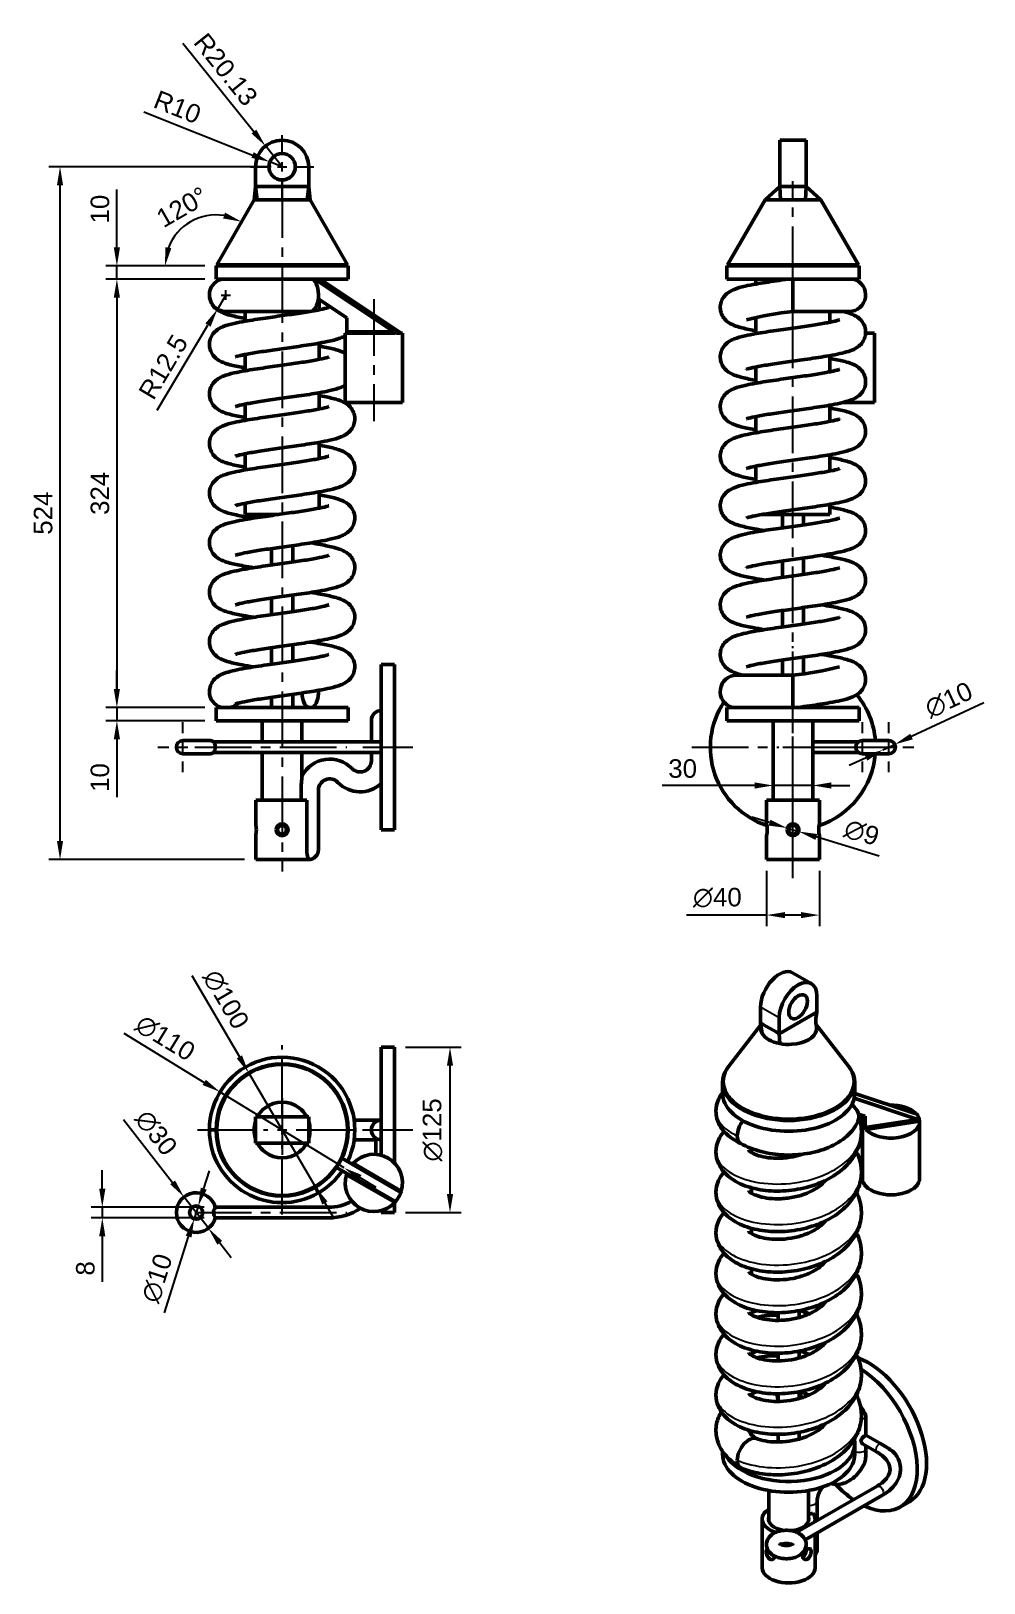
# Model space of a CAD drawing. Header units: millimetres. Extents: x 58 to 239, y 88 to 381.
import ezdxf

# ---------------------------------------------------------------- set-up
doc = ezdxf.new("R2010")
doc.units = ezdxf.units.MM
doc.header["$LTSCALE"] = 0.75
doc.linetypes.add('CENTER2', pattern=[28.575, 19.05, -3.175, 3.175, -3.175])
for name, color, linetype, lineweight in [('FD_Dimensions', 7, 'Continuous', 25), ('Smart Centers', 7, 'CENTER2', 25), ('Visible', 7, 'Continuous', 50), ('Visible Narrow', 7, 'Continuous', 25)]:
    doc.layers.add(name, color=color, linetype=linetype, lineweight=lineweight)
doc.styles.get("Standard").update_dxf_attribs({"font": 'arial.ttf'})
doc.dimstyles.new('Dim-ISO-25', dxfattribs={"dimtxt": 3.5, "dimasz": 3.5, "dimexe": 2.1, "dimexo": 2.1, "dimgap": 1.4, "dimtad": 1, "dimzin": 12, "dimdsep": 46, "dimtxsty": 'Standard', "dimcen": 0, "dimazin": 3, "dimtp": 0.1, "dimtm": 0.1, "dimtfac": 0.714286, "dimtmove": 0, "dimatfit": 3, "dimfxl": 1, "dimtzin": 12, "dimarcsym": 0})

msp = doc.modelspace()

# ---------------------------------------------------------------- blocks, each defined once
blk = doc.blocks.new('*U1')
at = {"layer": 'Smart Centers', "color": 0, "ltscale": 0.75, "transparency": 16777216}
blk.add_line((0, 113.19), (0, -17.31), dxfattribs=at)
blk = doc.blocks.new('*U2')
at = {"layer": 'Smart Centers', "color": 0, "ltscale": 0.75, "transparency": 16777216}
blk.add_line((0, 12.99), (0, -10.06), dxfattribs=at)
blk = doc.blocks.new('*U3')
at = {"layer": 'Smart Centers', "color": 0, "ltscale": 0.75, "transparency": 16777216}
blk.add_line((-14.38, 0), (14.38, 0), dxfattribs=at)
blk = doc.blocks.new('*U4')
at = {"layer": 'Smart Centers', "color": 0, "ltscale": 0.75, "transparency": 16777216}
blk.add_line((-4.75, 0), (4.75, 0), dxfattribs=at)
blk = doc.blocks.new('*U5')
at = {"layer": 'Smart Centers', "color": 0, "linetype": 'Continuous', "ltscale": 0.75, "transparency": 16777216}
for p, q in [((-0.89, 0), (0.89, 0)), ((0, -0.89), (0, 0.89))]:
    blk.add_line(p, q, dxfattribs=at)
blk = doc.blocks.new('*U6')
at = {"layer": 'Smart Centers', "color": 0, "linetype": 'Continuous', "ltscale": 0.75, "transparency": 16777216}
for p, q in [((-0.89, 0), (0.89, 0)), ((0, -0.89), (0, 0.89))]:
    blk.add_line(p, q, dxfattribs=at)
blk = doc.blocks.new('*U7')
at = {"layer": 'Smart Centers', "color": 0, "ltscale": 0.75, "transparency": 16777216}
for p, q in [((0, 2.68), (0, 4.75)), ((-4.75, 0), (-2.68, 0)), ((2.68, 0), (4.75, 0)), ((0, -4.75), (0, -2.68))]:
    blk.add_line(p, q, dxfattribs=at)
at = {"layer": 'Smart Centers', "color": 0, "linetype": 'Continuous', "ltscale": 0.75, "transparency": 16777216}
for p, q in [((-0.89, 0), (0.89, 0)), ((0, -0.89), (0, 0.89))]:
    blk.add_line(p, q, dxfattribs=at)
blk = doc.blocks.new('*U8')
at = {"layer": 'Smart Centers', "color": 0, "ltscale": 0.75, "transparency": 16777216}
for p, q in [((0, 2.68), (0, 6)), ((-6, 0), (-2.68, 0)), ((2.68, 0), (6, 0)), ((0, -6), (0, -2.68))]:
    blk.add_line(p, q, dxfattribs=at)
at = {"layer": 'Smart Centers', "color": 0, "linetype": 'Continuous', "ltscale": 0.75, "transparency": 16777216}
for p, q in [((-0.89, 0), (0.89, 0)), ((0, -0.89), (0, 0.89))]:
    blk.add_line(p, q, dxfattribs=at)
blk = doc.blocks.new('*U9')
at = {"layer": 'Smart Centers', "color": 0, "ltscale": 0.75, "transparency": 16777216}
blk.add_line((-5.66, 0), (5.38, 0), dxfattribs=at)
blk = doc.blocks.new('*U10')
at = {"layer": 'Smart Centers', "color": 0, "ltscale": 0.75, "transparency": 16777216}
blk.add_line((0, -5.75), (0, 126), dxfattribs=at)
blk = doc.blocks.new('*U11')
at = {"layer": 'Smart Centers', "color": 0, "ltscale": 0.75, "transparency": 16777216}
for p, q in [((0, 2.68), (0, 4.75)), ((-4.75, 0), (-2.68, 0)), ((2.68, 0), (4.75, 0)), ((0, -4.75), (0, -2.68))]:
    blk.add_line(p, q, dxfattribs=at)
at = {"layer": 'Smart Centers', "color": 0, "linetype": 'Continuous', "ltscale": 0.75, "transparency": 16777216}
for p, q in [((-0.89, 0), (0.89, 0)), ((0, -0.89), (0, 0.89))]:
    blk.add_line(p, q, dxfattribs=at)
blk = doc.blocks.new('*U12')
at = {"layer": 'Smart Centers', "color": 0, "ltscale": 0.75, "transparency": 16777216}
for p, q in [((0, 2.68), (0, 4.75)), ((-4.75, 0), (-2.68, 0)), ((2.68, 0), (4.75, 0)), ((0, -4.75), (0, -2.68))]:
    blk.add_line(p, q, dxfattribs=at)
at = {"layer": 'Smart Centers', "color": 0, "linetype": 'Continuous', "ltscale": 0.75, "transparency": 16777216}
for p, q in [((-0.89, 0), (0.89, 0)), ((0, -0.89), (0, 0.89))]:
    blk.add_line(p, q, dxfattribs=at)
blk = doc.blocks.new('*U13')
at = {"layer": 'Smart Centers', "color": 0, "ltscale": 0.75, "transparency": 16777216}
for p, q in [((0, 2.68), (0, 19.12)), ((-19.12, 0), (-2.68, 0)), ((2.68, 0), (19.12, 0)), ((0, -19.12), (0, -2.68))]:
    blk.add_line(p, q, dxfattribs=at)
at = {"layer": 'Smart Centers', "color": 0, "linetype": 'Continuous', "ltscale": 0.75, "transparency": 16777216}
for p, q in [((-0.89, 0), (0.89, 0)), ((0, -0.89), (0, 0.89))]:
    blk.add_line(p, q, dxfattribs=at)
blk = doc.blocks.new('*U14')
at = {"layer": 'Smart Centers', "color": 0, "ltscale": 0.75, "transparency": 16777216}
blk.add_line((-14.56, 0), (14.19, 0), dxfattribs=at)
blk = doc.blocks.new('*U15')
at = {"layer": 'Smart Centers', "color": 0, "ltscale": 0.75, "transparency": 16777216}
blk.add_line((-4.75, 0), (4.75, 0), dxfattribs=at)
blk = doc.blocks.new('*U16')
at = {"layer": 'Smart Centers', "color": 0, "ltscale": 0.75, "transparency": 16777216}
blk.add_line((0, 6), (0, -6), dxfattribs=at)
blk = doc.blocks.new('*U17')
at = {"layer": 'Smart Centers', "color": 0, "ltscale": 0.75, "transparency": 16777216}
for p, q in [((0, 2.68), (0, 16)), ((-16, 0), (-2.68, 0)), ((2.68, 0), (16, 0)), ((0, -16), (0, -2.68))]:
    blk.add_line(p, q, dxfattribs=at)
at = {"layer": 'Smart Centers', "color": 0, "linetype": 'Continuous', "ltscale": 0.75, "transparency": 16777216}
for p, q in [((-0.89, 0), (0.89, 0)), ((0, -0.89), (0, 0.89))]:
    blk.add_line(p, q, dxfattribs=at)
blk = doc.blocks.new('*U18')
at = {"layer": 'Smart Centers', "color": 0, "linetype": 'Continuous', "ltscale": 0.75, "transparency": 16777216}
for p, q in [((-0.89, 0), (0.89, 0)), ((0, -0.89), (0, 0.89))]:
    blk.add_line(p, q, dxfattribs=at)
blk = doc.blocks.new('*D37')
at = {"layer": 'Defpoints', "color": 0, "transparency": 16777216}
for p in [(63.79, 355.37), (105.79, 355.37), (100.79, 224.37)]:
    blk.add_point(p, dxfattribs=at)
at = {"layer": 'FD_Dimensions', "color": 0, "lineweight": -2, "transparency": 16777216}
for p, q in [((103.69, 355.37), (61.69, 355.37)), ((63.79, 227.87), (63.79, 351.87)), ((98.69, 224.37), (61.69, 224.37))]:
    blk.add_line(p, q, dxfattribs=at)
at = {"layer": 'FD_Dimensions', "color": 0, "transparency": 16777216}
for points in [[(63.2, 351.87), (64.37, 351.87), (63.79, 355.37)], [(63.2, 227.87), (64.37, 227.87), (63.79, 224.37)]]:
    blk.add_solid(points, dxfattribs=at)
at = {"layer": 'FD_Dimensions', "color": 0, "transparency": 16777216, "insert": (60.6, 289.87), "char_height": 3.5, "attachment_point": 5, "rotation": 90}
blk.add_mtext('524', dxfattribs=at)
blk = doc.blocks.new('*D38')
at = {"layer": 'Defpoints', "color": 0, "transparency": 16777216}
for p in [(103.46, 356.29), (105.79, 355.37)]:
    blk.add_point(p, dxfattribs=at)
at = {"layer": 'FD_Dimensions', "color": 0, "lineweight": -2, "transparency": 16777216}
for p, q in [((79.63, 365.73), (100.21, 357.58)), ((105.79, 355.37), (103.46, 356.29))]:
    blk.add_line(p, q, dxfattribs=at)
at = {"layer": 'FD_Dimensions', "color": 0, "transparency": 16777216}
blk.add_solid([(100.42, 358.12), (99.99, 357.04), (103.46, 356.29)], dxfattribs=at)
at = {"layer": 'FD_Dimensions', "color": 0, "transparency": 16777216, "insert": (85.99, 366.64), "char_height": 3.5, "attachment_point": 5, "rotation": 338.3956}
blk.add_mtext('R10', dxfattribs=at)
blk = doc.blocks.new('*D39')
at = {"layer": 'Defpoints', "color": 0, "transparency": 16777216}
for p in [(102.64, 359.3), (105.79, 355.37)]:
    blk.add_point(p, dxfattribs=at)
at = {"layer": 'FD_Dimensions', "color": 0, "lineweight": -2, "transparency": 16777216}
for p, q in [((87.03, 378.77), (100.45, 362.03)), ((105.79, 355.37), (102.64, 359.3))]:
    blk.add_line(p, q, dxfattribs=at)
at = {"layer": 'FD_Dimensions', "color": 0, "transparency": 16777216}
blk.add_solid([(100.9, 362.39), (99.99, 361.66), (102.64, 359.3)], dxfattribs=at)
at = {"layer": 'FD_Dimensions', "color": 0, "transparency": 16777216, "insert": (95.13, 373.76), "char_height": 3.5, "attachment_point": 5, "rotation": 308.7182}
blk.add_mtext('R20.13', dxfattribs=at)
blk = doc.blocks.new('*D40')
at = {"layer": 'Defpoints', "color": 0, "transparency": 16777216}
for p in [(100.5, 349.12), (91.61, 346.12), (93.29, 336.62), (93.41, 336.84), (118.29, 336.62)]:
    blk.add_point(p, dxfattribs=at)
at = {"layer": 'FD_Dimensions', "color": 0, "lineweight": -2, "transparency": 16777216}
blk.add_line((91.19, 336.62), (81.54, 336.62), dxfattribs=at)
blk.add_arc((93.29, 336.62), 9.65, 80.8979, 159.1021, dxfattribs=at)
at = {"layer": 'FD_Dimensions', "color": 0, "transparency": 16777216}
for points in [[(95.01, 346.7), (94.62, 345.6), (98.11, 344.98)], [(84.84, 339.96), (83.7, 340.17), (83.64, 336.62)]]:
    blk.add_solid(points, dxfattribs=at)
at = {"layer": 'FD_Dimensions', "color": 0, "transparency": 16777216, "insert": (86.87, 347.74), "char_height": 3.5, "attachment_point": 5, "rotation": 30}
blk.add_mtext('120°', dxfattribs=at)
blk = doc.blocks.new('*D41')
at = {"layer": 'Defpoints', "color": 0, "transparency": 16777216}
for p in [(95.16, 331.12), (93.56, 328.44)]:
    blk.add_point(p, dxfattribs=at)
at = {"layer": 'FD_Dimensions', "color": 0, "lineweight": -2, "transparency": 16777216}
for p, q in [((95.16, 331.12), (93.56, 328.44)), ((82.15, 309.32), (91.76, 325.43))]:
    blk.add_line(p, q, dxfattribs=at)
at = {"layer": 'FD_Dimensions', "color": 0, "transparency": 16777216}
blk.add_solid([(91.26, 325.73), (92.27, 325.13), (93.56, 328.44)], dxfattribs=at)
at = {"layer": 'FD_Dimensions', "color": 0, "transparency": 16777216, "insert": (83.32, 317.51), "char_height": 3.5, "attachment_point": 5, "rotation": 59.1659}
blk.add_mtext('R12.5', dxfattribs=at)
blk = doc.blocks.new('*D42')
at = {"layer": 'Defpoints', "color": 0, "transparency": 16777216}
for p in [(93.29, 334.12), (74.54, 253.12), (93.29, 253.12)]:
    blk.add_point(p, dxfattribs=at)
at = {"layer": 'FD_Dimensions', "color": 0, "lineweight": -2, "transparency": 16777216}
for p, q in [((91.19, 334.12), (72.44, 334.12)), ((74.54, 330.62), (74.54, 256.62)), ((91.19, 253.12), (72.44, 253.12))]:
    blk.add_line(p, q, dxfattribs=at)
at = {"layer": 'FD_Dimensions', "color": 0, "transparency": 16777216}
for points in [[(73.95, 330.62), (75.12, 330.62), (74.54, 334.12)], [(73.95, 256.62), (75.12, 256.62), (74.54, 253.12)]]:
    blk.add_solid(points, dxfattribs=at)
at = {"layer": 'FD_Dimensions', "color": 0, "transparency": 16777216, "insert": (71.35, 293.62), "char_height": 3.5, "attachment_point": 5, "rotation": 90}
blk.add_mtext('324', dxfattribs=at)
blk = doc.blocks.new('*D43')
at = {"layer": 'Defpoints', "color": 0, "transparency": 16777216}
for p in [(94.06, 180.42), (117.52, 166.07)]:
    blk.add_point(p, dxfattribs=at)
at = {"layer": 'FD_Dimensions', "color": 0, "lineweight": -2, "transparency": 16777216}
for p, q in [((75.86, 191.55), (91.07, 182.24)), ((117.52, 166.07), (94.06, 180.42)), ((120.5, 164.25), (123.49, 162.42))]:
    blk.add_line(p, q, dxfattribs=at)
at = {"layer": 'FD_Dimensions', "color": 0, "transparency": 16777216}
for points in [[(91.37, 182.74), (90.76, 181.75), (94.06, 180.42)], [(120.81, 164.74), (120.2, 163.75), (117.52, 166.07)]]:
    blk.add_solid(points, dxfattribs=at)
at = {"layer": 'FD_Dimensions', "color": 0, "transparency": 16777216, "insert": (83.68, 190.61), "char_height": 3.5, "attachment_point": 5, "rotation": 328.554}
blk.add_mtext('∅110', dxfattribs=at)
blk = doc.blocks.new('*D44')
at = {"layer": 'Defpoints', "color": 0, "transparency": 16777216}
for p in [(99.47, 184.03), (112.1, 162.46)]:
    blk.add_point(p, dxfattribs=at)
at = {"layer": 'FD_Dimensions', "color": 0, "lineweight": -2, "transparency": 16777216}
for p, q in [((88.7, 202.44), (97.7, 187.05)), ((112.1, 162.46), (99.47, 184.03)), ((113.87, 159.44), (115.64, 156.42))]:
    blk.add_line(p, q, dxfattribs=at)
at = {"layer": 'FD_Dimensions', "color": 0, "transparency": 16777216}
for points in [[(98.21, 187.35), (97.2, 186.76), (99.47, 184.03)], [(114.37, 159.73), (113.37, 159.14), (112.1, 162.46)]]:
    blk.add_solid(points, dxfattribs=at)
at = {"layer": 'FD_Dimensions', "color": 0, "transparency": 16777216, "insert": (95.15, 197.92), "char_height": 3.5, "attachment_point": 5, "rotation": 300.3444}
blk.add_mtext('∅100', dxfattribs=at)
blk = doc.blocks.new('*D45')
at = {"layer": 'Defpoints', "color": 0, "transparency": 16777216}
for p in [(127.04, 188.87), (137.54, 188.87), (127.04, 157.62)]:
    blk.add_point(p, dxfattribs=at)
at = {"layer": 'FD_Dimensions', "color": 0, "lineweight": -2, "transparency": 16777216}
for p, q in [((129.14, 188.87), (139.64, 188.87)), ((137.54, 161.12), (137.54, 185.37)), ((129.14, 157.62), (139.64, 157.62))]:
    blk.add_line(p, q, dxfattribs=at)
at = {"layer": 'FD_Dimensions', "color": 0, "transparency": 16777216}
for points in [[(136.95, 185.37), (138.12, 185.37), (137.54, 188.87)], [(136.95, 161.12), (138.12, 161.12), (137.54, 157.62)]]:
    blk.add_solid(points, dxfattribs=at)
at = {"layer": 'FD_Dimensions', "color": 0, "transparency": 16777216, "insert": (134.25, 173.25), "char_height": 3.5, "attachment_point": 5, "rotation": 90}
blk.add_mtext('∅125', dxfattribs=at)
blk = doc.blocks.new('*D46')
at = {"layer": 'Defpoints', "color": 0, "transparency": 16777216}
for p in [(89.91, 158.81), (89.16, 156.43)]:
    blk.add_point(p, dxfattribs=at)
at = {"layer": 'FD_Dimensions', "color": 0, "lineweight": -2, "transparency": 16777216}
for p, q in [((90.97, 162.15), (92.03, 165.49)), ((89.91, 158.81), (89.16, 156.43)), ((83.54, 138.69), (88.1, 153.09))]:
    blk.add_line(p, q, dxfattribs=at)
at = {"layer": 'FD_Dimensions', "color": 0, "transparency": 16777216}
for points in [[(90.41, 162.33), (91.53, 161.97), (89.91, 158.81)], [(87.54, 153.27), (88.66, 152.92), (89.16, 156.43)]]:
    blk.add_solid(points, dxfattribs=at)
at = {"layer": 'FD_Dimensions', "color": 0, "transparency": 16777216, "insert": (82.16, 145.21), "char_height": 3.5, "attachment_point": 5, "rotation": 72.4215}
blk.add_mtext('∅10', dxfattribs=at)
blk = doc.blocks.new('*D47')
at = {"layer": 'Defpoints', "color": 0, "transparency": 16777216}
for p in [(87.23, 160.58), (91.84, 154.66)]:
    blk.add_point(p, dxfattribs=at)
at = {"layer": 'FD_Dimensions', "color": 0, "lineweight": -2, "transparency": 16777216}
for p, q in [((75.78, 175.25), (85.08, 163.34)), ((91.84, 154.66), (87.23, 160.58)), ((94, 151.9), (96.15, 149.15))]:
    blk.add_line(p, q, dxfattribs=at)
at = {"layer": 'FD_Dimensions', "color": 0, "transparency": 16777216}
for points in [[(85.54, 163.7), (84.62, 162.98), (87.23, 160.58)], [(94.46, 152.26), (93.54, 151.55), (91.84, 154.66)]]:
    blk.add_solid(points, dxfattribs=at)
at = {"layer": 'FD_Dimensions', "color": 0, "transparency": 16777216, "insert": (81.94, 172.69), "char_height": 3.5, "attachment_point": 5, "rotation": 307.9648}
blk.add_mtext('∅30', dxfattribs=at)
blk = doc.blocks.new('*D48')
at = {"layer": 'Defpoints', "color": 0, "transparency": 16777216}
for p in [(93.15, 158.62), (71.78, 156.62), (93.15, 156.62)]:
    blk.add_point(p, dxfattribs=at)
at = {"layer": 'FD_Dimensions', "color": 0, "lineweight": -2, "transparency": 16777216}
for p, q in [((71.78, 162.12), (71.78, 165.62)), ((91.05, 158.62), (69.68, 158.62)), ((71.78, 158.62), (71.78, 156.62)), ((91.05, 156.62), (69.68, 156.62)), ((71.78, 153.12), (71.78, 144.51))]:
    blk.add_line(p, q, dxfattribs=at)
at = {"layer": 'FD_Dimensions', "color": 0, "transparency": 16777216}
for points in [[(71.19, 162.12), (72.36, 162.12), (71.78, 158.62)], [(71.19, 153.12), (72.36, 153.12), (71.78, 156.62)]]:
    blk.add_solid(points, dxfattribs=at)
at = {"layer": 'FD_Dimensions', "color": 0, "transparency": 16777216, "insert": (68.59, 147.07), "char_height": 3.5, "attachment_point": 5, "rotation": 90}
blk.add_mtext('8', dxfattribs=at)
blk = doc.blocks.new('*D49')
at = {"layer": 'Defpoints', "color": 0, "transparency": 16777216}
for p in [(197.4, 224.37), (207.4, 224.37), (197.4, 213.87)]:
    blk.add_point(p, dxfattribs=at)
at = {"layer": 'FD_Dimensions', "color": 0, "lineweight": -2, "transparency": 16777216}
for p, q in [((197.4, 222.27), (197.4, 211.77)), ((207.4, 222.27), (207.4, 211.77)), ((197.4, 213.87), (182.29, 213.87)), ((203.9, 213.87), (200.9, 213.87))]:
    blk.add_line(p, q, dxfattribs=at)
at = {"layer": 'FD_Dimensions', "color": 0, "transparency": 16777216}
for points in [[(200.9, 214.45), (200.9, 213.29), (197.4, 213.87)], [(203.9, 214.45), (203.9, 213.29), (207.4, 213.87)]]:
    blk.add_solid(points, dxfattribs=at)
at = {"layer": 'FD_Dimensions', "color": 0, "transparency": 16777216, "insert": (188.1, 217.16), "char_height": 3.5, "attachment_point": 5}
blk.add_mtext('∅40', dxfattribs=at)
blk = doc.blocks.new('*D50')
at = {"layer": 'Defpoints', "color": 0, "transparency": 16777216}
for p in [(201.32, 230.33), (203.48, 229.67)]:
    blk.add_point(p, dxfattribs=at)
at = {"layer": 'FD_Dimensions', "color": 0, "lineweight": -2, "transparency": 16777216}
for p, q in [((197.98, 231.35), (194.63, 232.37)), ((201.32, 230.33), (203.48, 229.67)), ((218.69, 225.01), (206.82, 228.64))]:
    blk.add_line(p, q, dxfattribs=at)
at = {"layer": 'FD_Dimensions', "color": 0, "transparency": 16777216}
for points in [[(198.15, 231.91), (197.81, 230.79), (201.32, 230.33)], [(206.99, 229.2), (206.65, 228.08), (203.48, 229.67)]]:
    blk.add_solid(points, dxfattribs=at)
at = {"layer": 'FD_Dimensions', "color": 0, "transparency": 16777216, "insert": (215.39, 229.45), "char_height": 3.5, "attachment_point": 5, "rotation": 342.9798}
blk.add_mtext('∅9', dxfattribs=at)
blk = doc.blocks.new('*D51')
at = {"layer": 'Defpoints', "color": 0, "transparency": 16777216}
for p in [(198.65, 239.13), (206.15, 239.13), (206.15, 238.38)]:
    blk.add_point(p, dxfattribs=at)
at = {"layer": 'FD_Dimensions', "color": 0, "lineweight": -2, "transparency": 16777216}
for p, q in [((195.15, 238.38), (177.64, 238.38)), ((206.15, 238.38), (198.65, 238.38)), ((209.65, 238.38), (213.15, 238.38)), ((198.65, 237.03), (198.65, 236.28)), ((206.15, 237.03), (206.15, 236.28))]:
    blk.add_line(p, q, dxfattribs=at)
at = {"layer": 'FD_Dimensions', "color": 0, "transparency": 16777216}
for points in [[(195.15, 238.96), (195.15, 237.79), (198.65, 238.38)], [(209.65, 238.96), (209.65, 237.79), (206.15, 238.38)]]:
    blk.add_solid(points, dxfattribs=at)
at = {"layer": 'FD_Dimensions', "color": 0, "transparency": 16777216, "insert": (181.54, 241.56), "char_height": 3.5, "attachment_point": 5}
blk.add_mtext('30', dxfattribs=at)
blk = doc.blocks.new('*D52')
at = {"layer": 'Defpoints', "color": 0, "transparency": 16777216}
for p in [(93.29, 253.12), (74.54, 250.62), (93.29, 250.62)]:
    blk.add_point(p, dxfattribs=at)
at = {"layer": 'FD_Dimensions', "color": 0, "lineweight": -2, "transparency": 16777216}
for p, q in [((74.54, 256.62), (74.54, 260.12)), ((91.19, 253.12), (72.44, 253.12)), ((74.54, 253.12), (74.54, 250.62)), ((91.19, 250.62), (72.44, 250.62)), ((74.54, 247.12), (74.54, 236.15))]:
    blk.add_line(p, q, dxfattribs=at)
at = {"layer": 'FD_Dimensions', "color": 0, "transparency": 16777216}
for points in [[(73.95, 256.62), (75.12, 256.62), (74.54, 253.12)], [(73.95, 247.12), (75.12, 247.12), (74.54, 250.62)]]:
    blk.add_solid(points, dxfattribs=at)
at = {"layer": 'FD_Dimensions', "color": 0, "transparency": 16777216, "insert": (71.35, 239.88), "char_height": 3.5, "attachment_point": 5, "rotation": 90}
blk.add_mtext('10', dxfattribs=at)
blk = doc.blocks.new('*D53')
at = {"layer": 'Defpoints', "color": 0, "transparency": 16777216}
for p in [(219.39, 245.09), (221.66, 246.15)]:
    blk.add_point(p, dxfattribs=at)
at = {"layer": 'FD_Dimensions', "color": 0, "lineweight": -2, "transparency": 16777216}
for p, q in [((238.52, 254.02), (224.83, 247.63)), ((216.22, 243.61), (213.05, 242.13)), ((219.39, 245.09), (221.66, 246.15))]:
    blk.add_line(p, q, dxfattribs=at)
at = {"layer": 'FD_Dimensions', "color": 0, "transparency": 16777216}
for points in [[(224.58, 248.16), (225.08, 247.1), (221.66, 246.15)], [(215.97, 244.14), (216.47, 243.08), (219.39, 245.09)]]:
    blk.add_solid(points, dxfattribs=at)
at = {"layer": 'FD_Dimensions', "color": 0, "transparency": 16777216, "insert": (231.87, 254.54), "char_height": 3.5, "attachment_point": 5, "rotation": 25.0082}
blk.add_mtext('∅10', dxfattribs=at)
blk = doc.blocks.new('*D54')
at = {"layer": 'Defpoints', "color": 0, "transparency": 16777216}
for p in [(93.29, 336.62), (74.54, 334.12), (93.29, 334.12)]:
    blk.add_point(p, dxfattribs=at)
at = {"layer": 'FD_Dimensions', "color": 0, "lineweight": -2, "transparency": 16777216}
for p, q in [((74.54, 340.12), (74.54, 351.09)), ((91.19, 336.62), (72.44, 336.62)), ((74.54, 334.12), (74.54, 336.62)), ((91.19, 334.12), (72.44, 334.12)), ((74.54, 330.62), (74.54, 327.12))]:
    blk.add_line(p, q, dxfattribs=at)
at = {"layer": 'FD_Dimensions', "color": 0, "transparency": 16777216}
for points in [[(73.95, 340.12), (75.12, 340.12), (74.54, 336.62)], [(73.95, 330.62), (75.12, 330.62), (74.54, 334.12)]]:
    blk.add_solid(points, dxfattribs=at)
at = {"layer": 'FD_Dimensions', "color": 0, "transparency": 16777216, "insert": (71.35, 347.36), "char_height": 3.5, "attachment_point": 5, "rotation": 90}
blk.add_mtext('10', dxfattribs=at)

# ---------------------------------------------------------------- dimensions: what is measured, and where the dimension line sits
at = {"layer": 'FD_Dimensions'}
dim = msp.add_radius_dim(center=(105.7856, 355.3711), mpoint=(102.6375, 359.2981), dimstyle='Dim-ISO-25', override={"dimlfac": 4, "dimse1": 1, "dimclrd": 0, "dimclre": 0}, dxfattribs=at)
dim.commit()
dim.dimension.update_dxf_attribs({"geometry": '*D39', "text_midpoint": (95.1296, 373.7605)})
for center, mpoint, override, picture, middle in [((105.7856, 355.3711), (103.4613, 356.2916), {"dimlfac": 4, "dimse1": 1, "dimclrd": 0, "dimclre": 0}, '*D38', (84.8163, 363.6753)), ((95.1606, 331.1211), (93.5589, 328.4378), {"dimlfac": 4, "dimse1": 1}, '*D41', (86.0584, 315.8725))]:
    dim = msp.add_radius_dim(center=center, mpoint=mpoint, dimstyle='Dim-ISO-25', override=override, dxfattribs=at)
    dim.commit()
    dim.dimension.update_dxf_attribs({"geometry": picture, "text_midpoint": middle, "dimtype": 164})
for base, p1, p2, angle, override, picture, middle in [((63.7856, 355.3711), (100.7856, 224.3711), (105.7856, 355.3711), 270, {"dimlfac": 4, "dimclrd": 0, "dimclre": 0}, '*D37', (60.5986, 289.8711)), ((74.5352, 253.1211), (93.2856, 334.1211), (93.2856, 253.1211), 90, {"dimlfac": 4, "dimclrd": 0, "dimclre": 0, "dimtmove": 0}, '*D42', (71.347, 293.6211)), ((71.7756, 156.6207), (93.1498, 158.6207), (93.1498, 156.6207), 90, {"dimlfac": 4, "dimclrd": 0, "dimclre": 0}, '*D48', (68.5886, 147.0676))]:
    dim = msp.add_linear_dim(base=base, p1=p1, p2=p2, angle=angle, dimstyle='Dim-ISO-25', override=override, dxfattribs=at)
    dim.commit()
    dim.dimension.update_dxf_attribs({"geometry": picture, "text_midpoint": middle})
dim = msp.add_angular_dim_2l(base=(91.61, 346.1238), line1=((118.2856, 336.6211), (93.2856, 336.6211)), line2=((100.5025, 349.1211), (93.4106, 336.8376)), dimstyle='Dim-ISO-25', override={"dimlfac": 4, "dimpost": '', "dimclrd": 0, "dimclre": 0}, dxfattribs=at)
dim.commit()
dim.dimension.update_dxf_attribs({"geometry": '*D40', "text_midpoint": (86.8674, 347.7377)})
for base, p1, p2, angle, override, picture, middle in [((74.5352, 334.1211), (93.2856, 336.6211), (93.2856, 334.1211), 270, {"dimlfac": 4, "dimtmove": 0}, '*D54', (74.5352, 347.3572)), ((74.5352, 250.6211), (93.2856, 253.1211), (93.2856, 250.6211), 90, {"dimlfac": 4, "dimclrd": 0, "dimclre": 0, "dimtmove": 0}, '*D52', (74.5352, 239.8849))]:
    dim = msp.add_linear_dim(base=base, p1=p1, p2=p2, angle=angle, dimstyle='Dim-ISO-25', override=override, dxfattribs=at)
    dim.commit()
    dim.dimension.update_dxf_attribs({"geometry": picture, "text_midpoint": middle, "dimtype": 160})
for p1, p2, override, picture, middle in [((219.3928, 245.0926), (221.6585, 246.1495), {"dimlfac": 4, "dimclrd": 0, "dimclre": 0}, '*D53', (233.2628, 251.5627)), ((112.1006, 162.4582), (99.4707, 184.0333), {"dimlfac": 4, "dimclrd": 0, "dimclre": 0}, '*D44', (92.3148, 196.2573)), ((117.5162, 166.0724), (94.0551, 180.419), {"dimlfac": 4, "dimclrd": 0, "dimclre": 0}, '*D43', (81.9709, 187.8086)), ((91.8425, 154.6642), (87.2287, 160.5772), {"dimlfac": 4}, '*D47', (79.3515, 170.6724))]:
    dim = msp.add_diameter_dim_2p(p1=p1, p2=p2, dimstyle='Dim-ISO-25', override=override, dxfattribs=at)
    dim.commit()
    dim.dimension.update_dxf_attribs({"geometry": picture, "text_midpoint": middle, "dimtype": 163})
dim = msp.add_linear_dim(base=(206.1506, 238.3765), p1=(198.6506, 239.1343), p2=(206.1506, 239.1343), dimstyle='Dim-ISO-25', override={"dimlfac": 4}, dxfattribs=at)
dim.commit()
dim.dimension.update_dxf_attribs({"geometry": '*D51', "text_midpoint": (181.5396, 238.3765), "dimtype": 160})
for p1, p2, override, picture, middle in [((201.3249, 230.3254), (203.4764, 229.6668), {"dimlfac": 4, "dimclrd": 0, "dimclre": 0}, '*D50', (215.3909, 229.4549)), ((89.9131, 158.8123), (89.1581, 156.4291), {"dimlfac": 4}, '*D46', (82.1594, 145.2142))]:
    dim = msp.add_diameter_dim_2p(p1=p1, p2=p2, dimstyle='Dim-ISO-25', override=override, dxfattribs=at)
    dim.commit()
    dim.dimension.update_dxf_attribs({"geometry": picture, "text_midpoint": middle})
for p1, p2, distance, picture, middle in [((207.4006, 224.3711), (197.4006, 224.3711), 10.5, '*D49', (188.0958, 217.156)), ((127.0356, 157.6207), (127.0356, 188.8707), -10.5, '*D45', (134.2507, 173.2457))]:
    dim = msp.add_aligned_dim(p1=p1, p2=p2, distance=distance, text='∅<>', dimstyle='Dim-ISO-25', override={"dimlfac": 4, "dimclrd": 0, "dimclre": 0}, dxfattribs=at)
    dim.commit()
    dim.dimension.update_dxf_attribs({"geometry": picture, "text_midpoint": middle})

# ---------------------------------------------------------------- linework, layer by layer
at = {"layer": 'Visible', "extrusion": (0, 1, 0)}
for p, q in [((199.9006, 360.4042), (199.9006, 355.3711)), ((204.9006, 360.4042), (199.9006, 360.4042)), ((204.9006, 355.3711), (204.9006, 360.4042)), ((100.7525, 355.3711), (100.7525, 351.6211)), ((110.8187, 351.6211), (110.8187, 355.3711)), ((199.9006, 351.6211), (199.9006, 355.3711)), ((204.9006, 355.3711), (204.9006, 351.6211)), ((100.5025, 349.1211), (100.7525, 351.6211)), ((100.8972, 351.6211), (100.7525, 351.6211)), ((101.054, 349.1211), (100.7525, 351.6211)), ((110.674, 351.6211), (100.8972, 351.6211)), ((110.5172, 349.1211), (110.8187, 351.6211)), ((110.8187, 351.6211), (110.674, 351.6211)), ((110.8187, 351.6211), (111.0687, 349.1211)), ((197.1175, 349.1211), (199.9006, 351.6211)), ((200.7257, 351.6211), (199.9006, 351.6211)), ((200.0504, 349.1211), (199.9006, 351.6211)), ((204.0756, 351.6211), (200.7257, 351.6211)), ((204.9006, 351.6211), (204.0756, 351.6211)), ((204.7509, 349.1211), (204.9006, 351.6211)), ((204.9006, 351.6211), (207.6838, 349.1211)), ((100.5025, 349.1211), (93.4106, 336.8376)), ((100.5025, 349.1211), (101.054, 349.1211)), ((101.054, 349.1211), (102.5125, 349.1211)), ((102.5125, 349.1211), (109.0587, 349.1211)), ((109.0587, 349.1211), (110.5172, 349.1211)), ((110.5172, 349.1211), (111.0687, 349.1211)), ((111.0687, 349.1211), (118.1606, 336.8376)), ((197.1175, 349.1211), (190.0256, 336.8376)), ((197.1175, 349.1211), (198.2536, 349.1211)), ((198.2536, 349.1211), (200.0504, 349.1211)), ((200.0504, 349.1211), (204.7509, 349.1211)), ((204.7509, 349.1211), (206.5477, 349.1211)), ((206.5477, 349.1211), (207.6838, 349.1211)), ((207.6838, 349.1211), (214.7756, 336.8376)), ((118.2856, 336.6211), (93.2856, 336.6211)), ((93.2856, 336.6211), (93.2856, 334.1211)), ((93.4106, 336.8376), (118.1606, 336.8376)), ((93.5356, 336.6211), (93.4106, 336.8376)), ((118.0356, 336.6211), (118.1606, 336.8376)), ((118.2856, 336.6211), (118.2856, 334.1211)), ((214.9006, 336.6211), (189.9006, 336.6211)), ((189.9006, 336.6211), (189.9006, 334.1211)), ((190.0256, 336.8376), (214.7756, 336.8376)), ((190.1506, 336.6211), (190.0256, 336.8376)), ((214.6506, 336.6211), (214.7756, 336.8376)), ((214.9006, 336.6211), (214.9006, 334.1211)), ((93.2856, 334.1211), (118.2856, 334.1211)), ((111.9973, 334.1211), (126.9528, 324.1508)), ((112.9973, 334.1211), (127.9528, 324.1508)), ((189.9006, 334.1211), (214.9006, 334.1211)), ((195.4006, 333.1944), (195.4006, 334.1211)), ((202.4006, 331.1211), (202.4006, 334.1211)), ((118.0335, 326.7772), (112.617, 330.3882)), ((112.7856, 328.3146), (112.7856, 330.2758)), ((202.4006, 327.9961), (202.4006, 331.1211)), ((95.1606, 327.9961), (111.0981, 327.9961)), ((98.7856, 326.1631), (98.7856, 327.9961)), ((118.0335, 326.7772), (118.0335, 324.1508)), ((195.4006, 323.8194), (195.4006, 326.8962)), ((202.4006, 327.9961), (213.0256, 327.9961)), ((209.4006, 325.9708), (209.4006, 327.9961)), ((212.4461, 327.9961), (212.6116, 327.805)), ((117.7276, 323.9008), (127.0761, 323.9008)), ((117.7276, 323.9008), (117.7276, 310.7758)), ((126.9528, 324.1508), (118.0335, 324.1508)), ((126.9528, 324.1508), (127.1282, 323.9753)), ((127.9528, 324.1508), (128.3036, 323.9753)), ((128.3261, 323.9008), (128.5529, 323.9008)), ((128.5529, 323.9008), (128.5529, 310.7758)), ((216.1451, 323.9008), (217.833, 323.9008)), ((217.833, 323.9008), (217.833, 310.7758)), ((98.7856, 316.7881), (98.7856, 319.8653)), ((112.7856, 318.9396), (112.7856, 322.0165)), ((195.4006, 314.4444), (195.4006, 317.5215)), ((209.4006, 316.5958), (209.4006, 319.6725)), ((112.7856, 309.5646), (112.7856, 312.6415)), ((98.7856, 307.4131), (98.7856, 310.4901)), ((117.7276, 310.7758), (128.5529, 310.7758)), ((195.4006, 305.0694), (195.4006, 308.1464)), ((209.4006, 307.2208), (209.4006, 310.2977)), ((211.7645, 310.7758), (217.833, 310.7758)), ((112.7856, 300.1896), (112.7856, 303.2665)), ((98.7856, 298.0381), (98.7856, 301.1151)), ((209.4006, 297.8458), (209.4006, 300.9227)), ((195.4006, 295.6944), (195.4006, 298.7713)), ((112.7856, 290.8146), (112.7856, 293.8915)), ((98.7856, 289.6211), (98.7856, 291.7401)), ((209.4006, 289.6211), (209.4006, 291.5477)), ((105.1177, 289.6211), (98.7856, 289.6211)), ((103.7856, 289.6211), (103.7856, 289.4334)), ((209.4006, 289.6211), (196.6045, 289.6211)), ((200.4006, 289.6211), (200.4006, 287.0896)), ((204.4006, 289.6211), (204.4006, 287.6548)), ((103.7856, 283.1811), (103.7856, 280.0584)), ((107.7856, 283.7463), (107.7856, 280.6235)), ((200.4006, 280.8373), (200.4006, 277.7146)), ((204.4006, 281.4025), (204.4006, 278.2798)), ((103.7856, 273.8061), (103.7856, 270.6834)), ((107.7856, 274.3713), (107.7856, 271.2485)), ((200.4006, 271.4623), (200.4006, 268.3396)), ((204.4006, 272.0275), (204.4006, 268.9048)), ((103.7856, 264.4311), (103.7856, 261.3084)), ((107.7856, 264.9963), (107.7856, 261.8735)), ((124.5356, 229.9961), (124.5356, 261.2461)), ((124.5356, 261.2461), (127.0356, 261.2461)), ((127.0356, 229.9961), (127.0356, 261.2461)), ((200.4006, 262.0873), (200.4006, 259.2461)), ((204.4006, 262.6525), (204.4006, 259.5298)), ((202.4006, 259.2461), (191.7756, 259.2461)), ((202.4006, 256.1211), (202.4006, 259.2461)), ((107.7856, 255.6213), (107.7856, 253.1211)), ((202.4006, 253.1211), (202.4006, 256.1211)), ((93.2856, 253.1211), (118.2856, 253.1211)), ((93.2856, 253.1211), (93.2856, 250.6211)), ((103.7856, 255.0561), (103.7856, 253.1211)), ((118.2856, 253.1211), (118.2856, 250.6211)), ((189.9006, 253.1211), (214.9006, 253.1211)), ((189.9006, 253.1211), (189.9006, 250.6211)), ((204.4006, 253.2775), (204.4006, 253.1211)), ((214.9006, 253.1211), (214.9006, 250.6211)), ((93.2856, 250.6211), (118.2856, 250.6211)), ((102.0356, 250.6211), (102.0356, 246.6211)), ((109.5356, 250.6211), (109.5356, 246.6211)), ((122.6606, 246.6211), (122.6606, 250.6801)), ((189.9006, 250.6211), (214.9006, 250.6211)), ((198.6506, 250.6211), (198.6506, 235.6211)), ((206.1506, 250.6211), (206.1506, 235.6211)), ((92.0356, 246.8711), (87.0356, 246.8711)), ((92.7856, 246.6211), (114.5356, 246.6211)), ((124.5356, 246.6211), (114.5356, 246.6211)), ((206.1506, 246.6211), (208.0256, 246.6211)), ((214.7756, 246.6211), (208.0256, 246.6211)), ((220.5256, 246.8711), (215.5256, 246.8711)), ((87.0356, 244.3711), (92.0356, 244.3711)), ((92.7856, 244.6211), (114.5356, 244.6211)), ((102.0356, 244.6211), (102.0356, 235.6211)), ((109.5356, 244.6211), (109.5356, 239.8275)), ((114.5356, 244.6211), (124.5356, 244.6211)), ((122.6606, 243.0582), (122.6606, 244.6211)), ((208.0256, 244.6211), (206.1506, 244.6211)), ((208.0256, 244.6211), (214.7756, 244.6211)), ((215.5256, 244.3711), (220.5256, 244.3711)), ((110.4341, 235.6211), (100.7856, 235.6211)), ((100.7856, 231.1211), (100.7856, 235.6211)), ((109.3876, 237.4961), (109.3876, 235.6211)), ((110.4341, 226.2461), (110.4341, 235.6211)), ((112.6606, 226.2461), (112.6606, 237.4961)), ((207.4006, 235.6211), (197.4006, 235.6211)), ((197.4006, 231.1211), (197.4006, 235.6211)), ((207.4006, 231.1211), (207.4006, 235.6211)), ((124.5356, 229.9961), (127.0356, 229.9961)), ((100.7856, 224.3711), (100.7856, 228.8711)), ((197.4006, 224.3711), (197.4006, 228.8711)), ((207.4006, 224.3711), (207.4006, 228.8711)), ((110.7856, 224.3711), (100.7856, 224.3711)), ((207.4006, 224.3711), (197.4006, 224.3711))]:
    msp.add_line(p, q, dxfattribs=at)
at = {"layer": 'Visible', "extrusion": (-5.55112e-17, 0.817547, 0.575862)}
for p, q in [((205.869, 200.9088), (202.3335, 202.9448)), ((206.9163, 195.5308), (206.9163, 198.5966)), ((196.2629, 193.4679), (196.2629, 196.5337)), ((199.7984, 194.4977), (199.7984, 191.4319)), ((206.814, 195.4719), (199.9007, 191.4908)), ((206.7313, 194.3099), (206.9163, 195.5308)), ((206.9163, 195.5308), (206.814, 195.4719)), ((196.3191, 193.1184), (190.2841, 185.3112)), ((196.8463, 193.1319), (196.2629, 193.4679)), ((196.582, 191.4858), (196.2629, 193.4679)), ((199.215, 191.7679), (196.8463, 193.1319)), ((199.7984, 191.4319), (199.215, 191.7679)), ((199.9007, 191.4908), (199.7984, 191.4319)), ((199.9057, 189.5718), (199.7984, 191.4319)), ((206.7487, 193.2625), (212.8951, 185.3112)), ((189.0896, 182.2361), (189.0896, 180.1923)), ((214.0896, 182.2361), (214.0896, 180.1923)), ((190.3983, 179.3673), (190.2841, 179.5151)), ((212.7809, 179.3673), (212.8951, 179.5151)), ((213.9793, 179.238), (226.015, 175.2138)), ((214.0893, 180.1407), (225.4973, 176.3263)), ((216.0668, 175.826), (214.8008, 176.2493)), ((225.4973, 176.3263), (225.7454, 176.3257)), ((215.5335, 174.8235), (215.5335, 164.0931)), ((215.5491, 174.7912), (215.5491, 175.9991)), ((216.0668, 175.826), (216.0668, 173.6788)), ((226.015, 175.2138), (216.0668, 173.6788)), ((216.1828, 173.3432), (226.3566, 174.9131)), ((226.015, 175.2138), (226.3539, 175.0181)), ((226.3588, 174.8235), (226.3588, 164.0931)), ((194.5896, 168.9521), (194.5896, 169.7261)), ((194.5896, 161.2878), (194.5896, 162.3004)), ((194.5896, 153.6227), (194.5896, 154.6359)), ((194.5896, 145.9586), (194.5896, 146.9714)), ((199.5896, 138.6922), (199.5896, 137.2355)), ((203.5896, 139.0863), (203.5896, 137.7955)), ((199.5896, 131.0277), (199.5896, 129.5708)), ((203.5896, 131.4218), (203.5896, 130.131)), ((199.5896, 123.3632), (199.5896, 121.9064)), ((203.5896, 123.7573), (203.5896, 122.4665)), ((216.1737, 118.8468), (216.1737, 115.5283)), ((199.5896, 115.6987), (199.5896, 114.2419)), ((203.5896, 116.0928), (203.5896, 114.8018)), ((216.1737, 115.5283), (218.8253, 114.0013)), ((189.0896, 112.4684), (189.0896, 111.9271)), ((214.0896, 113.971), (214.0896, 111.9271)), ((218.3263, 112.3172), (215.5771, 113.9003)), ((216.1737, 113.5568), (216.1737, 112.6155)), ((203.1394, 97.1609), (218.3263, 105.9065)), ((197.8396, 105.0604), (197.8396, 99.268)), ((204.6997, 95.7515), (219.3243, 104.1733)), ((205.3396, 105.0604), (205.3396, 99.268)), ((207.0001, 99.3842), (207.0001, 103.2328)), ((222.6452, 101.9339), (224.413, 102.9519)), ((196.5896, 90.4665), (196.5896, 99.6639)), ((206.5896, 99.1478), (206.5896, 99.6639)), ((206.5896, 90.4665), (206.5896, 96.8398)), ((207.0001, 94.0354), (207.0001, 97.0762))]:
    msp.add_line(p, q, dxfattribs=at)
at = {"layer": 'Visible'}
for p, q in [((124.5356, 168.4557), (124.5356, 188.8707)), ((124.5356, 188.8707), (127.0356, 188.8707)), ((127.0356, 166.9841), (127.0356, 188.8707)), ((92.0356, 173.2457), (93.2856, 173.2457)), ((100.7525, 175.7457), (100.7525, 170.7457)), ((110.8187, 175.7457), (100.7525, 175.7457)), ((110.8187, 170.7457), (110.8187, 175.7457)), ((124.5356, 175.1207), (119.4072, 175.1207)), ((100.7525, 170.7457), (110.8187, 170.7457)), ((119.4072, 171.3707), (123.5356, 171.3707)), ((123.5356, 168.6242), (123.5356, 171.6596)), ((117.0762, 167.8818), (127.9528, 161.6022)), ((116.0762, 166.1497), (126.9528, 159.8701)), ((117.9545, 164.7766), (127.0761, 159.5103)), ((128.3261, 161.6754), (119.2045, 166.9417)), ((112.6606, 161.3379), (112.0356, 162.4204)), ((127.9528, 161.6022), (128.3036, 161.6022)), ((93.1498, 158.6207), (114.5356, 158.6207)), ((126.9528, 159.8701), (127.1282, 159.5663)), ((127.0356, 157.6207), (127.0356, 159.4679)), ((93.1498, 156.6207), (114.5356, 156.6207)), ((124.5356, 157.6207), (124.5356, 157.9963)), ((124.5356, 157.6207), (127.0356, 157.6207))]:
    msp.add_line(p, q, dxfattribs=at)
at = {"layer": 'Visible', "extrusion": (1.22465e-16, 0, -1)}
for centre, radius in [((-105.7856, 355.3711), 2.5), ((-105.7856, 229.9961), 1.125), ((-105.7856, 229.9961), 0.8474)]:
    msp.add_circle(centre, radius, dxfattribs=at)
at = {"layer": 'Visible', "extrusion": (2.21998e-16, -2.31182e-44, -1)}
msp.add_circle((-202.4006, 229.9961), 1.125, dxfattribs=at)
at = {"layer": 'Visible', "extrusion": (2.21998e-16, -1.6768e-44, -1)}
msp.add_circle((-202.4006, 229.9961), 0.8474, dxfattribs=at)
at = {"layer": 'Visible'}
for centre, radius in [((105.7856, 173.2457), 12.5), ((89.5356, 157.6207), 1.25)]:
    msp.add_circle(centre, radius, dxfattribs=at)
at = {"layer": 'Visible', "extrusion": (0, 0, -1)}
msp.add_circle((-105.7856, 173.2457), 12.375, dxfattribs=at)
at = {"layer": 'Visible'}
for centre, radius, start, end in [((105.7856, 355.3711), 5.0331, 0, 180), ((95.1606, 331.1211), 3.125, 106.260205, 180), ((95.1606, 331.1211), 3.125, 180, 270), ((95.1606, 256.1211), 3.125, 180, 253.739795), ((95.1606, 256.1211), 3.125, 286.260205, 314.913547), ((120.5356, 243.0582), 2.125, 224.048626, 0), ((114.7856, 237.4961), 2.125, 44.048626, 180), ((105.7856, 173.2458), 13.7499, 334.170336, 180.000403), ((124.5356, 173.2457), 1.875, 90, 270), ((105.8086, 173.2176), 13.7142, 299.975753, 325.87277), ((123.1403, 163.226), 5.4127, 160.646679, 163.352426), ((123.1403, 163.226), 5.4127, 136.647574, 139.353321), ((123.1403, 163.226), 5.4127, 317.457603, 342.542397), ((123.1403, 163.226), 5.4127, 342.542397, 343.352426), ((196.2089, 158.9161), 3.15, 120.934924, 126.363536), ((114.5356, 167.6207), 9, 270, 299.463491), ((123.1403, 163.226), 5.4127, 316.647574, 317.457603), ((196.077, 151.4302), 2.9285, 120.525184, 126.350983), ((197.4278, 126.1974), 5.5379, 109.693199, 123.874146)]:
    msp.add_arc(centre, radius, start, end, dxfattribs=at)
at = {"layer": 'Visible', "extrusion": (2.21998e-16, 0, -1)}
for centre, radius, start, end in [((-213.0256, 331.1211), 3.125, 106.260205, 270), ((-191.7756, 256.1211), 3.125, 286.260205, 90), ((-202.4006, 245.6211), 15.625, 140.595721, 175.411434), ((-202.4006, 245.6211), 15.625, 288.419741, 33.208986), ((-215.5256, 245.6211), 1.25, 270, 90), ((-220.5256, 245.6211), 1.25, 90, 270), ((-202.4006, 245.6211), 15.625, 184.588566, 251.580259)]:
    msp.add_arc(centre, radius, start, end, dxfattribs=at)
at = {"layer": 'Visible', "extrusion": (1.22465e-16, 0, -1)}
for centre, radius, start, end in [((-108.572, 348.3165), 20.4508, 252.870577, 262.011581), ((-124.5356, 250.6801), 1.875, 0, 90), ((-87.0356, 245.6211), 1.25, 270, 90), ((-92.0356, 245.6211), 1.25, 90, 126.869898), ((-92.0356, 245.6211), 1.25, 233.130102, 270), ((-114.7856, 237.4961), 5.875, 27.9962, 135.951374), ((-126.8083, 237.5566), 17.4205, 359.80079, 8.907138), ((-120.5356, 243.0582), 5.875, 227.089816, 315.951374), ((-95.8094, 229.9836), 5.1045, 167.124427, 179.859896), ((-95.8094, 230.0085), 5.1045, 180.140104, 192.875573), ((-115.7676, 226.2774), 5.3339, 339.060808, 359.663235), ((-110.7856, 226.2461), 1.875, 180, 270)]:
    msp.add_arc(centre, radius, start, end, dxfattribs=at)
at = {"layer": 'Visible', "extrusion": (2.21998e-16, 2.66601e-45, -1)}
msp.add_arc((-208.6483, 266.3594), 61.9431, 75.93, 84.212108, dxfattribs=at)
at = {"layer": 'Visible', "extrusion": (2.21998e-16, 6.67413e-43, -1)}
msp.add_arc((-196.153, 320.8828), 61.9431, 255.93, 264.212108, dxfattribs=at)
at = {"layer": 'Visible', "extrusion": (2.21998e-16, -7.3202e-43, -1)}
msp.add_arc((-192.4244, 229.9836), 5.1045, 167.124427, 179.859896, dxfattribs=at)
at = {"layer": 'Visible', "extrusion": (2.21998e-16, -2.24145e-44, -1)}
msp.add_arc((-192.4244, 230.0085), 5.1045, 180.140104, 192.875573, dxfattribs=at)
at = {"layer": 'Visible', "extrusion": (2.21998e-16, -1.29069e-57, -1)}
msp.add_arc((-212.2838, 229.9961), 5.0109, 347.026433, 12.973567, dxfattribs=at)
at = {"layer": 'Visible', "extrusion": (0, 0, -1)}
for centre, radius, start, end in [((-105.7856, 173.2457), 5.2831, 31.104211, 51.717789), ((-105.7856, 173.2457), 5.2831, 51.717789, 128.282211), ((-105.7856, 173.2457), 5.2831, 128.282211, 148.895789), ((-105.7856, 173.2457), 13.75, 240, 0), ((-105.7856, 173.2457), 5.2831, 343.017364, 16.982636), ((-105.7856, 173.2457), 5.2831, 163.017364, 196.982636), ((-105.7856, 173.2457), 5.2831, 308.282211, 328.895789), ((-105.7856, 173.2457), 5.2831, 211.104211, 231.717789), ((-105.7856, 173.2457), 5.2831, 231.717789, 308.282211), ((-123.1403, 163.226), 5.4127, 43.352426, 196.647574), ((-123.1403, 163.226), 5.4127, 223.352426, 16.647574), ((-89.5356, 157.6207), 3.75, 195.466006, 164.533986), ((-114.5356, 167.6207), 11, 236.527105, 270)]:
    msp.add_arc(centre, radius, start, end, dxfattribs=at)
at = {"layer": 'Visible', "extrusion": (3.65034e-16, 0, -1)}
for centre, radius, start, end in [((-200.1676, 126.6754), 12.9088, 105.724122, 114.100499), ((-200.0863, 118.7897), 13.1439, 105.804789, 114.027905), ((-201.6583, 93.6202), 3.8238, 117.865594, 127.772013)]:
    msp.add_arc(centre, radius, start, end, dxfattribs=at)
at = {"layer": 'Visible', "extrusion": (4.20545e-16, 0, -1)}
for centre, radius, start, end in [((-200.2244, 111.5005), 12.7451, 105.666975, 114.150303), ((-205.1251, 94.0354), 1.875, 180, 218.643317)]:
    msp.add_arc(centre, radius, start, end, dxfattribs=at)
at = {"layer": 'Visible', "extrusion": (3.65034e-16, 5.55112e-17, -1)}
msp.add_arc((-201.9276, 94.5174), 2.9108, 116.576111, 121.436107, dxfattribs=at)
at = {"layer": 'Visible', "extrusion": (1.22465e-16, 1.75162e-46, -1)}
msp.add_ellipse((111.0981, 331.1211), major_axis=(0, 3.125), ratio=0.5, start_param=0.28379411, end_param=3.14159265, dxfattribs=at)
at = {"layer": 'Visible'}
for centre, major_axis, ratio, start_param, end_param in [((123.1403, 325.1508), (4.6875, 4.6875), 0.57735027, 2.2802147, 2.3274389), ((123.1403, 325.1508), (4.6875, 4.6875), 0.57735027, 5.00294396, 5.01708163), ((123.1403, 327.0258), (-5.3729, 2.8755), 0.22773508, 2.52036969, 2.95818194), ((111.0981, 256.1211), (0, 3.125), 0.5, 1.64977173, 2.85779854), ((111.0981, 256.1211), (0, 3.125), 0.5, 3.42538676, 4.79170753), ((203.3574, 196.5472), (2.5117, 4.3616), 0.57809312, -0.78733187, 2.35426078), ((201.5896, 182.2361), (12.5, 0), 0.5758617, 2.71152311, 6.71325485), ((220.9462, 177.3783), (-5.3093, 2.8983), 0.36327901, 3.38026065, 3.81807289), ((194.0766, 173.4132), (1.5595, 2.7081), 0.57809312, 1.31035803, 2.35426078), ((220.9462, 175.8454), (-1.6355, 7.3918), 0.6980197, 1.71145083, 1.75867503), ((220.9462, 175.8454), (-1.6355, 7.3918), 0.6980197, 4.43418008, 4.44831776), ((194.0766, 173.4132), (1.5595, 2.7081), 0.57809312, 2.35426078, 3.14159265), ((194.0766, 112.0971), (1.5595, 2.7081), 0.57809312, 0.09460681, 2.35426078), ((194.0766, 112.0971), (1.5595, 2.7081), 0.57809312, 2.35426078, 3.20422673), ((201.5896, 99.6639), (5, 0), 0.5758617, 2.41885841, 4.20031792), ((201.5896, 99.6639), (-5, 0), 0.5758617, 2.94092851, 3.54975804), ((201.5896, 90.4665), (5, 0), 0.5758617, 3.14159265, 6.28318531)]:
    msp.add_ellipse(centre, major_axis=major_axis, ratio=ratio, start_param=start_param, end_param=end_param, dxfattribs=at)
at = {"layer": 'Visible', "extrusion": (1.22465e-16, -2.46519e-32, -1)}
msp.add_ellipse((123.1403, 325.1508), major_axis=(-4.6875, 4.6875), ratio=0.57735027, start_param=2.31330122, end_param=2.3274389, dxfattribs=at)
at = {"layer": 'Visible', "extrusion": (4.36595e-16, -1.87361e-16, -1)}
msp.add_ellipse((199.8218, 198.5831), major_axis=(2.5117, 4.3616), ratio=0.57809312, start_param=3.92892453, end_param=6.28318531, dxfattribs=at)
at = {"layer": 'Visible', "extrusion": (2.55123e-16, 1.09315e-16, -1)}
msp.add_ellipse((203.3574, 196.5472), major_axis=(1.2476, 2.1665), ratio=0.57809312, start_param=1.57079633, end_param=7.85398163, dxfattribs=at)
at = {"layer": 'Visible', "extrusion": (3.37784e-16, -1.66533e-16, -1)}
msp.add_ellipse((201.5896, 192.4555), major_axis=(-5.2831, 0), ratio=0.5758617, start_param=-0.32438631, end_param=0.11724754, dxfattribs=at)
at = {"layer": 'Visible', "extrusion": (2.61379e-16, -1.66533e-16, -1)}
for start_param, end_param in [(3.2588402, 3.28106873), (0.11724754, 1.45354879)]:
    msp.add_ellipse((201.5896, 192.4555), major_axis=(5.2831, 0), ratio=0.5758617, start_param=start_param, end_param=end_param, dxfattribs=at)
at = {"layer": 'Visible', "extrusion": (2.29025e-16, -4.996e-16, -1)}
msp.add_ellipse((201.5896, 192.4555), major_axis=(5.2831, 0), ratio=0.5758617, start_param=1.89518264, end_param=2.81720634, dxfattribs=at)
at = {"layer": 'Visible', "extrusion": (2.93733e-16, -1.66533e-16, -1)}
msp.add_ellipse((201.5896, 192.4555), major_axis=(5.2831, 0), ratio=0.5758617, start_param=-0.13104036, end_param=0.11724754, dxfattribs=at)
at = {"layer": 'Visible', "extrusion": (3.02976e-16, -1.11022e-16, -1)}
msp.add_ellipse((201.5896, 192.4555), major_axis=(5.2831, 0), ratio=0.5758617, start_param=1.45354879, end_param=1.89518264, dxfattribs=at)
at = {"layer": 'Visible', "extrusion": (2.97271e-16, -5.55112e-17, -1)}
msp.add_ellipse((201.5896, 182.4131), major_axis=(-12.375, 0), ratio=0.5758617, start_param=2.72278388, end_param=6.70199408, dxfattribs=at)
at = {"layer": 'Visible', "extrusion": (2.7377e-16, -1.11022e-16, -1)}
for centre, major_axis, start_param, end_param in [((201.5896, 180.1923), (-12.5, 0), 3.14159265, 6.28318531), ((201.5896, 113.971), (12.5, 0), -0.10984713, 2.79134218)]:
    msp.add_ellipse(centre, major_axis=major_axis, ratio=0.5758617, start_param=start_param, end_param=end_param, dxfattribs=at)
at = {"layer": 'Visible', "extrusion": (3.08721e-16, -1.05952e-31, -1)}
msp.add_ellipse((201.5896, 182.2361), major_axis=(12.25, 0), ratio=0.5758617, start_param=0.41880877, end_param=2.72278388, dxfattribs=at)
at = {"layer": 'Visible', "extrusion": (3.77472e-16, -1.75638e-16, -1)}
msp.add_ellipse((211.8525, 176.156), major_axis=(-2.8333, 1.3183), ratio=0.78968988, start_param=1.80146587, end_param=3.14159265, dxfattribs=at)
at = {"layer": 'Visible', "extrusion": (2.70907e-16, 1.11022e-16, -1)}
msp.add_ellipse((220.9462, 174.8235), major_axis=(5.4127, 0), ratio=0.5758617, start_param=4.66337752, end_param=5.78024223, dxfattribs=at)
at = {"layer": 'Visible', "extrusion": (3.65044e-16, -3.33067e-16, -1)}
for major_axis, end_param in [((5.4127, 0), 3.21757244), ((-5.4127, 0), 5.78834212)]:
    msp.add_ellipse((220.9462, 174.8235), major_axis=major_axis, ratio=0.5758617, start_param=3.11283706, end_param=end_param, dxfattribs=at)
at = {"layer": 'Visible', "extrusion": (4.80014e-16, -1.7806e-16, -1)}
msp.add_ellipse((220.9462, 175.8454), major_axis=(5.4071, 1.1964), ratio=0.20426489, start_param=3.21551334, end_param=3.26273754, dxfattribs=at)
at = {"layer": 'Visible', "extrusion": (3.36343e-16, -1.11022e-16, -1)}
msp.add_ellipse((220.9462, 164.0931), major_axis=(-5.4127, 0), ratio=0.5758617, start_param=3.14159265, end_param=6.28318531, dxfattribs=at)
at = {"layer": 'Visible', "extrusion": (3.75385e-16, -4.006e-17, -1)}
for centre, start_param, end_param in [((216.6156, 116.4923), 0.60815415, 3.14159265), ((214.8478, 115.4743), -0.73213397, -0.63553447), ((214.8478, 115.4743), 4.0156265, 4.32918685)]:
    msp.add_ellipse(centre, major_axis=(-7.7974, 13.5404), ratio=0.57809312, start_param=start_param, end_param=end_param, dxfattribs=at)
at = {"layer": 'Visible', "extrusion": (2.55123e-16, -1.09315e-16, -1)}
msp.add_ellipse((214.8478, 115.4743), major_axis=(-7.7974, 13.5404), ratio=0.57809312, start_param=0.82201109, end_param=3.83395817, dxfattribs=at)
at = {"layer": 'Visible', "extrusion": (6.56308e-16, -6.72349e-17, -1)}
msp.add_ellipse((198.8396, 122.3336), major_axis=(-0.4766, 3.0884), ratio=0.21159677, start_param=1.26366972, end_param=1.74219816, dxfattribs=at)
at = {"layer": 'Visible', "extrusion": (3.79034e-16, -1.02016e-16, -1)}
msp.add_ellipse((214.8478, 119.6103), major_axis=(-0.9357, 1.6248), ratio=0.57809312, start_param=1.03590152, end_param=2.35426078, dxfattribs=at)
at = {"layer": 'Visible', "extrusion": (3.19393e-16, -1.11022e-16, -1)}
msp.add_ellipse((201.5896, 111.9271), major_axis=(-12.5, 0), ratio=0.5758617, start_param=3.14159265, end_param=6.28318531, dxfattribs=at)
at = {"layer": 'Visible', "extrusion": (3.27534e-16, -1.66533e-16, -1)}
for start_param, end_param in [(1.80952344, 3.32291243), (-0.18131977, 1.45994286)]:
    msp.add_ellipse((201.5896, 99.6639), major_axis=(3.8125, 0), ratio=0.5758617, start_param=start_param, end_param=end_param, dxfattribs=at)
at = {"layer": 'Visible', "extrusion": (3.68942e-16, -1.11022e-16, -1)}
msp.add_ellipse((205.1251, 101.6999), major_axis=(-1.875, 0), ratio=0.5758617, start_param=4.1156072, end_param=4.59775617, dxfattribs=at)
at = {"layer": 'Visible'}
for points, knots in [([(195.4006, 324.3602), (195.3071, 324.3767), (195.2146, 324.3933), (194.1416, 324.5875), (193.2761, 324.7675), (192.0905, 325.0848), (191.6877, 325.2092), (190.8317, 325.5492), (190.3522, 325.7754), (189.6138, 326.4135), (189.3664, 326.6853), (188.959, 327.3333), (188.7986, 327.7191), (188.641, 328.4936), (188.6305, 328.8885), (188.7432, 329.6391), (188.8663, 330.0035), (189.2062, 330.6483), (189.4267, 330.9342), (189.8986, 331.407), (190.1521, 331.5948), (190.698, 331.9327), (190.9891, 332.0674), (191.9076, 332.434), (192.5658, 332.6107), (193.9669, 332.9289), (194.6663, 333.0651), (196.5665, 333.3997), (197.8758, 333.6003), (199.9774, 333.9053), (200.744, 334.0135), (201.51, 334.1211)], [224.12275344, 224.12275344, 224.12275344, 224.12275344, 224.26272936, 224.26272936, 225.7670431, 225.7670431, 226.66153817, 226.66153817, 227.7097331, 227.7097331, 228.23984105, 228.23984105, 228.78376813, 228.78376813, 229.28807503, 229.28807503, 229.78743249, 229.78743249, 230.29165034, 230.29165034, 230.816798, 230.816798, 231.4794094, 231.4794094, 232.90178489, 232.90178489, 234.04269267, 234.04269267, 235.7456114, 235.7456114, 236.67468446, 236.67468446, 236.67468446, 236.67468446]), ([(98.7856, 326.704), (98.6921, 326.7205), (98.5996, 326.737), (97.5266, 326.9312), (96.6611, 327.1113), (95.4755, 327.4285), (95.0727, 327.553), (94.2167, 327.8929), (93.7372, 328.1191), (92.9987, 328.7572), (92.7514, 329.0291), (92.344, 329.6771), (92.1835, 330.0629), (92.0581, 330.6794), (92.0356, 330.9007), (92.0356, 331.1211)], [232.07471933, 232.07471933, 232.07471933, 232.07471933, 232.21469525, 232.21469525, 233.71900898, 233.71900898, 234.61350406, 234.61350406, 235.66169899, 235.66169899, 236.19180693, 236.19180693, 236.73573402, 236.73573402, 237.02619706, 237.02619706, 237.02619706, 237.02619706]), ([(98.7856, 317.329), (98.6921, 317.3455), (98.5996, 317.362), (97.5266, 317.5562), (96.6611, 317.7363), (95.4755, 318.0535), (95.0727, 318.178), (94.2167, 318.5179), (93.7372, 318.7441), (92.9987, 319.3822), (92.7514, 319.6541), (92.344, 320.3021), (92.1835, 320.6879), (92.026, 321.4624), (92.0155, 321.8573), (92.1282, 322.6079), (92.2513, 322.9722), (92.5912, 323.617), (92.8117, 323.9029), (93.2836, 324.3758), (93.5371, 324.5635), (94.0829, 324.9014), (94.3741, 325.0361), (95.2926, 325.4028), (95.9508, 325.5795), (97.3519, 325.8977), (98.0513, 326.0338), (99.9515, 326.3685), (101.2608, 326.5691), (103.8, 326.9376), (105.0493, 327.111), (107.4107, 327.4436), (108.5573, 327.6075), (110.1003, 327.8442), (110.5792, 327.9204), (111.0324, 327.9961)], [202.44596018, 202.44596018, 202.44596018, 202.44596018, 202.5859361, 202.5859361, 204.09024984, 204.09024984, 204.98474491, 204.98474491, 206.03293984, 206.03293984, 206.56304779, 206.56304779, 207.10697487, 207.10697487, 207.61128177, 207.61128177, 208.11063923, 208.11063923, 208.61485708, 208.61485708, 209.14000474, 209.14000474, 209.80261614, 209.80261614, 211.22499163, 211.22499163, 212.36589941, 212.36589941, 214.06881814, 214.06881814, 215.54585014, 215.54585014, 216.94110775, 216.94110775, 217.5972315, 217.5972315, 217.5972315, 217.5972315]), ([(195.4006, 314.9852), (195.3071, 315.0017), (195.2146, 315.0183), (194.1416, 315.2125), (193.2761, 315.3925), (192.0905, 315.7098), (191.6877, 315.8342), (190.8317, 316.1742), (190.3522, 316.4004), (189.6138, 317.0385), (189.3664, 317.3103), (188.959, 317.9583), (188.7986, 318.3441), (188.641, 319.1186), (188.6305, 319.5135), (188.7432, 320.2641), (188.8663, 320.6285), (189.2062, 321.2733), (189.4267, 321.5592), (189.8986, 322.032), (190.1521, 322.2198), (190.698, 322.5577), (190.9891, 322.6924), (191.9076, 323.059), (192.5658, 323.2357), (193.9669, 323.5539), (194.6663, 323.6901), (196.5665, 324.0247), (197.8758, 324.2253), (200.415, 324.5938), (201.6643, 324.7672), (204.0257, 325.0998), (205.1724, 325.2637), (207.2269, 325.5789), (208.1712, 325.7351), (209.7014, 326.0251), (210.3346, 326.1672), (210.9134, 326.3288), (211.046, 326.3715), (211.1791, 326.4195), (211.2094, 326.4327), (211.2094, 326.4327)], [194.49399429, 194.49399429, 194.49399429, 194.49399429, 194.63397022, 194.63397022, 196.13828395, 196.13828395, 197.03277902, 197.03277902, 198.08097396, 198.08097396, 198.6110819, 198.6110819, 199.15500898, 199.15500898, 199.65931588, 199.65931588, 200.15867334, 200.15867334, 200.66289119, 200.66289119, 201.18803885, 201.18803885, 201.85065026, 201.85065026, 203.27302574, 203.27302574, 204.41393352, 204.41393352, 206.11685225, 206.11685225, 207.59388425, 207.59388425, 208.98914187, 208.98914187, 210.32544251, 210.32544251, 211.57307662, 211.57307662, 212.08130533, 212.08130533, 212.41681356, 212.41681356, 212.41681356, 212.41681356]), ([(211.8999, 327.9961), (212.2459, 327.9106), (212.5706, 327.821), (213.3388, 327.5782), (213.7665, 327.4201), (214.4057, 327.0634), (214.5963, 326.942), (214.9781, 326.644), (215.1708, 326.4655), (215.604, 325.9523), (215.83, 325.5738), (216.0947, 324.8022), (216.1577, 324.4099), (216.1424, 323.6443), (216.0662, 323.2621), (215.8019, 322.5676), (215.611, 322.248), (215.1748, 321.7086), (214.9266, 321.4862), (214.4139, 321.1111), (214.1481, 320.9651), (213.4525, 320.6372), (213.0239, 320.4933), (211.5134, 320.0589), (210.2131, 319.8052), (207.4466, 319.3431), (206.0264, 319.1337), (203.4019, 318.7604), (202.1738, 318.5905), (199.8767, 318.2632), (198.7728, 318.1012), (196.8343, 317.7909), (195.9621, 317.6374), (194.9394, 317.427), (194.6514, 317.3625), (194.1912, 317.2488), (194.0071, 317.1981), (193.7521, 317.1198), (193.6661, 317.0891), (193.6028, 317.0643), (193.5919, 317.0595), (193.5919, 317.0595)], [18.12731209, 18.12731209, 18.12731209, 18.12731209, 18.79269722, 18.79269722, 19.79715453, 19.79715453, 20.20567773, 20.20567773, 20.61091534, 20.61091534, 21.1970002, 21.1970002, 21.70576941, 21.70576941, 22.20622547, 22.20622547, 22.70740139, 22.70740139, 23.220682, 23.220682, 23.80304445, 23.80304445, 24.79277061, 24.79277061, 26.96810999, 26.96810999, 28.74385856, 28.74385856, 30.19101557, 30.19101557, 31.57100659, 31.57100659, 32.88888365, 32.88888365, 33.4852525, 33.4852525, 34.00890754, 34.00890754, 34.44267284, 34.44267284, 34.64357158, 34.64357158, 34.64357158, 34.64357158]), ([(117.7276, 323.4271), (117.7163, 323.4203), (117.7051, 323.4137), (117.3729, 323.2192), (117.0666, 323.0859), (116.0384, 322.6996), (115.2565, 322.5056), (113.6769, 322.1751), (112.9638, 322.0442), (111.0607, 321.7236), (109.7761, 321.5313), (107.277, 321.1727), (106.0379, 321.0011), (103.7072, 320.6713), (102.581, 320.5083), (100.5825, 320.1955), (99.6733, 320.0406), (98.5824, 319.8255), (98.2698, 319.7589), (97.7552, 319.6386), (97.543, 319.5837), (97.2315, 319.4941), (97.1186, 319.4569), (97.0034, 319.4148), (96.9769, 319.4032), (96.9769, 319.4032)], [16.60772277, 16.60772277, 16.60772277, 16.60772277, 16.63236388, 16.63236388, 17.33655919, 17.33655919, 18.95460081, 18.95460081, 20.05928563, 20.05928563, 21.69370385, 21.69370385, 23.15483136, 23.15483136, 24.54237954, 24.54237954, 25.86975952, 25.86975952, 26.47631357, 26.47631357, 27.01971092, 27.01971092, 27.4816576, 27.4816576, 27.79509293, 27.79509293, 27.79509293, 27.79509293]), ([(112.7856, 321.4756), (112.8923, 321.4568), (112.9977, 321.438), (114.0812, 321.2411), (114.9439, 321.0608), (116.1278, 320.7416), (116.5309, 320.616), (117.1878, 320.3514), (117.4556, 320.2315), (117.7276, 320.0687)], [39.50110448, 39.50110448, 39.50110448, 39.50110448, 39.66069204, 39.66069204, 41.16676236, 41.16676236, 42.06558448, 42.06558448, 42.65854261, 42.65854261, 42.65854261, 42.65854261]), ([(98.7856, 307.954), (98.6921, 307.9705), (98.5996, 307.987), (97.5266, 308.1812), (96.6611, 308.3613), (95.4755, 308.6785), (95.0727, 308.803), (94.2167, 309.1429), (93.7372, 309.3691), (92.9987, 310.0072), (92.7514, 310.2791), (92.344, 310.9271), (92.1835, 311.3129), (92.026, 312.0874), (92.0155, 312.4823), (92.1282, 313.2329), (92.2513, 313.5972), (92.5912, 314.242), (92.8117, 314.5279), (93.2836, 315.0008), (93.5371, 315.1885), (94.0829, 315.5264), (94.3741, 315.6611), (95.2926, 316.0278), (95.9508, 316.2045), (97.3519, 316.5227), (98.0513, 316.6588), (99.9515, 316.9935), (101.2608, 317.1941), (103.8, 317.5626), (105.0493, 317.736), (107.4107, 318.0686), (108.5573, 318.2325), (110.6119, 318.5477), (111.5562, 318.7039), (113.0864, 318.9939), (113.7196, 319.1359), (114.2984, 319.2975), (114.431, 319.3402), (114.5641, 319.3882), (114.5943, 319.4014), (114.5943, 319.4014)], [172.81720103, 172.81720103, 172.81720103, 172.81720103, 172.95717696, 172.95717696, 174.46149069, 174.46149069, 175.35598576, 175.35598576, 176.4041807, 176.4041807, 176.93428864, 176.93428864, 177.47821572, 177.47821572, 177.98252262, 177.98252262, 178.48188008, 178.48188008, 178.98609793, 178.98609793, 179.51124559, 179.51124559, 180.173857, 180.173857, 181.59623248, 181.59623248, 182.73714026, 182.73714026, 184.44005899, 184.44005899, 185.91709099, 185.91709099, 187.31234861, 187.31234861, 188.64864925, 188.64864925, 189.89628336, 189.89628336, 190.40451207, 190.40451207, 190.7400203, 190.7400203, 190.7400203, 190.7400203]), ([(195.4006, 305.6102), (195.3071, 305.6267), (195.2146, 305.6433), (194.1416, 305.8375), (193.2761, 306.0175), (192.0905, 306.3348), (191.6877, 306.4592), (190.8317, 306.7992), (190.3522, 307.0254), (189.6138, 307.6635), (189.3664, 307.9353), (188.959, 308.5833), (188.7986, 308.9691), (188.641, 309.7436), (188.6305, 310.1385), (188.7432, 310.8891), (188.8663, 311.2535), (189.2062, 311.8983), (189.4267, 312.1842), (189.8986, 312.657), (190.1521, 312.8448), (190.698, 313.1827), (190.9891, 313.3174), (191.9076, 313.684), (192.5658, 313.8607), (193.9669, 314.1789), (194.6663, 314.3151), (196.5665, 314.6497), (197.8758, 314.8503), (200.415, 315.2188), (201.6643, 315.3922), (204.0257, 315.7248), (205.1724, 315.8887), (207.2269, 316.2039), (208.1712, 316.3601), (209.7014, 316.6501), (210.3346, 316.7922), (210.9134, 316.9538), (211.046, 316.9965), (211.1791, 317.0445), (211.2094, 317.0577), (211.2094, 317.0577)], [164.86523515, 164.86523515, 164.86523515, 164.86523515, 165.00521113, 165.00521113, 166.50952487, 166.50952487, 167.40401995, 167.40401995, 168.45221485, 168.45221485, 168.98232275, 168.98232275, 169.52624984, 169.52624984, 170.03055674, 170.03055674, 170.52991419, 170.52991419, 171.03413205, 171.03413205, 171.55927971, 171.55927971, 172.22189111, 172.22189111, 173.64426659, 173.64426659, 174.78517437, 174.78517437, 176.4880931, 176.4880931, 177.9651251, 177.9651251, 179.36038272, 179.36038272, 180.69668337, 180.69668337, 181.94431747, 181.94431747, 182.45254619, 182.45254619, 182.78805442, 182.78805442, 182.78805442, 182.78805442]), ([(209.4006, 319.1319), (209.6129, 319.0944), (209.8198, 319.0569), (210.9852, 318.8387), (211.8254, 318.656), (212.9991, 318.3185), (213.4078, 318.1817), (214.2398, 317.8021), (214.696, 317.5474), (215.3226, 316.9255), (215.5073, 316.6991), (215.8625, 316.1153), (216.0159, 315.7312), (216.1635, 314.9589), (216.1692, 314.564), (216.0477, 313.8153), (215.9205, 313.453), (215.5742, 312.8133), (215.3514, 312.5307), (214.8769, 312.0639), (214.623, 311.8791), (214.0729, 311.5436), (213.7781, 311.4094), (212.8314, 311.0375), (212.142, 310.8563), (210.6932, 310.5347), (209.9875, 310.3995), (208.0842, 310.0686), (206.7828, 309.8705), (204.2558, 309.505), (203.0092, 309.3321), (200.6557, 309.0002), (199.5143, 308.8366), (197.4741, 308.522), (196.5388, 308.3662), (195.0312, 308.0775), (194.4107, 307.9362), (193.8558, 307.7785), (193.7311, 307.7374), (193.6162, 307.6951), (193.5919, 307.6845), (193.5919, 307.6845)], [46.35008581, 46.35008581, 46.35008581, 46.35008581, 46.66694345, 46.66694345, 48.18806216, 48.18806216, 49.12624092, 49.12624092, 50.07337788, 50.07337788, 50.49054294, 50.49054294, 51.02835715, 51.02835715, 51.53257186, 51.53257186, 52.03189557, 52.03189557, 52.53645917, 52.53645917, 53.06322715, 53.06322715, 53.73613623, 53.73613623, 55.21022741, 55.21022741, 56.34497111, 56.34497111, 58.02721257, 58.02721257, 59.49972619, 59.49972619, 60.89293927, 60.89293927, 62.22694582, 62.22694582, 63.47018685, 63.47018685, 63.97245508, 63.97245508, 64.27279429, 64.27279429, 64.27279429, 64.27279429]), ([(117.7276, 314.052), (117.4466, 313.884), (117.1761, 313.7601), (116.2784, 313.4018), (115.6201, 313.225), (114.2188, 312.9068), (113.5193, 312.7707), (111.6191, 312.4361), (110.3099, 312.2354), (107.7707, 311.867), (106.5214, 311.6936), (104.16, 311.361), (103.0134, 311.1971), (100.9589, 310.8819), (100.0147, 310.7257), (98.4846, 310.4357), (97.8515, 310.2937), (97.2728, 310.1321), (97.1402, 310.0894), (97.0072, 310.0414), (96.9769, 310.0282), (96.9769, 310.0282)], [46.24261627, 46.24261627, 46.24261627, 46.24261627, 46.85792242, 46.85792242, 48.28052032, 48.28052032, 49.42140741, 49.42140741, 51.12423224, 51.12423224, 52.60124419, 52.60124419, 53.99649299, 53.99649299, 55.33278384, 55.33278384, 56.58039933, 56.58039933, 57.08860283, 57.08860283, 57.42395891, 57.42395891, 57.42395891, 57.42395891]), ([(112.7856, 312.1006), (112.8793, 312.0841), (112.9719, 312.0676), (114.045, 311.8733), (114.9105, 311.6933), (116.096, 311.376), (116.4989, 311.2515), (117.3549, 310.9116), (117.8343, 310.6854), (118.5727, 310.0473), (118.8199, 309.7754), (119.2273, 309.1275), (119.3877, 308.7418), (119.5453, 307.9673), (119.5558, 307.5723), (119.4431, 306.8218), (119.32, 306.4574), (118.9801, 305.8126), (118.7595, 305.5267), (118.2877, 305.0539), (118.0341, 304.8661), (117.4883, 304.5282), (117.1971, 304.3935), (116.2787, 304.0269), (115.6205, 303.8501), (114.2194, 303.532), (113.5199, 303.3958), (111.6198, 303.0612), (110.3105, 302.8605), (107.7713, 302.4921), (106.522, 302.3186), (104.1605, 301.986), (103.0139, 301.8222), (100.9593, 301.507), (100.0151, 301.3508), (98.4849, 301.0608), (97.8517, 300.9187), (97.2729, 300.7571), (97.1403, 300.7144), (97.0072, 300.6664), (96.9769, 300.6532), (96.9769, 300.6532)], [69.12989943, 69.12989943, 69.12989943, 69.12989943, 69.27006968, 69.27006968, 70.7744007, 70.7744007, 71.66893807, 71.66893807, 72.71702222, 72.71702222, 73.24699315, 73.24699315, 73.79091371, 73.79091371, 74.29522098, 74.29522098, 74.79457842, 74.79457842, 75.29879627, 75.29879627, 75.82394389, 75.82394389, 76.48655502, 76.48655502, 77.90892914, 77.90892914, 79.04983705, 79.04983705, 80.75275635, 80.75275635, 82.22978848, 82.22978848, 83.62504615, 83.62504615, 84.96134685, 84.96134685, 86.20898107, 86.20898107, 86.71720994, 86.71720994, 87.05271911, 87.05271911, 87.05271911, 87.05271911]), ([(98.7856, 298.579), (98.6921, 298.5955), (98.5996, 298.612), (97.5266, 298.8062), (96.6611, 298.9863), (95.4755, 299.3035), (95.0727, 299.428), (94.2167, 299.7679), (93.7372, 299.9941), (92.9987, 300.6322), (92.7514, 300.9041), (92.344, 301.5521), (92.1835, 301.9379), (92.026, 302.7124), (92.0155, 303.1073), (92.1282, 303.8579), (92.2513, 304.2222), (92.5912, 304.867), (92.8117, 305.1529), (93.2836, 305.6258), (93.5371, 305.8135), (94.0829, 306.1514), (94.3741, 306.2861), (95.2926, 306.6528), (95.9508, 306.8295), (97.3519, 307.1477), (98.0513, 307.2838), (99.9515, 307.6185), (101.2608, 307.8191), (103.8, 308.1876), (105.0493, 308.361), (107.4107, 308.6936), (108.5573, 308.8575), (110.6119, 309.1727), (111.5562, 309.3289), (113.0864, 309.6189), (113.7196, 309.7609), (114.2984, 309.9225), (114.431, 309.9652), (114.5641, 310.0132), (114.5943, 310.0264), (114.5943, 310.0264)], [143.18844189, 143.18844189, 143.18844189, 143.18844189, 143.32841782, 143.32841782, 144.83273156, 144.83273156, 145.72722664, 145.72722664, 146.77542156, 146.77542156, 147.30552949, 147.30552949, 147.84945658, 147.84945658, 148.35376348, 148.35376348, 148.85312093, 148.85312093, 149.35733879, 149.35733879, 149.88248645, 149.88248645, 150.54509785, 150.54509785, 151.96747333, 151.96747333, 153.10838111, 153.10838111, 154.81129984, 154.81129984, 156.28833184, 156.28833184, 157.68358946, 157.68358946, 159.01989011, 159.01989011, 160.26752421, 160.26752421, 160.77575293, 160.77575293, 161.11126116, 161.11126116, 161.11126116, 161.11126116]), ([(209.4006, 309.7569), (209.5251, 309.7349), (209.6476, 309.7129), (210.7453, 309.5126), (211.6043, 309.3318), (212.7859, 309.0099), (213.1897, 308.8826), (214.0375, 308.5343), (214.5113, 308.3015), (215.2204, 307.6677), (215.4498, 307.4088), (215.8438, 306.7804), (216.0034, 306.3955), (216.1605, 305.622), (216.1707, 305.227), (216.0577, 304.4765), (215.9344, 304.1122), (215.5942, 303.4676), (215.3736, 303.1818), (214.9017, 302.7092), (214.6481, 302.5216), (214.1021, 302.1838), (213.8108, 302.0491), (212.8912, 301.6823), (212.2318, 301.5054), (210.8287, 301.1871), (210.129, 301.0509), (208.2287, 300.7164), (206.9197, 300.5159), (204.381, 300.1476), (203.1319, 299.9742), (200.7707, 299.6416), (199.6243, 299.4777), (197.5703, 299.1626), (196.6264, 299.0064), (195.0971, 298.7164), (194.4644, 298.5744), (193.8866, 298.413), (193.7543, 298.3703), (193.622, 298.3226), (193.5919, 298.3095), (193.5919, 298.3095)], [75.97888498, 75.97888498, 75.97888498, 75.97888498, 76.16492364, 76.16492364, 77.67340322, 77.67340322, 78.57825313, 78.57825313, 79.60017442, 79.60017442, 80.09819476, 80.09819476, 80.64059966, 80.64059966, 81.14497435, 81.14497435, 81.64432619, 81.64432619, 82.14855817, 82.14855817, 82.67376944, 82.67376944, 83.33678795, 83.33678795, 84.76124013, 84.76124013, 85.90195266, 85.90195266, 87.60399648, 87.60399648, 89.08084151, 89.08084151, 90.47601675, 90.47601675, 91.81222593, 91.81222593, 93.05968613, 93.05968613, 93.56767934, 93.56767934, 93.90176726, 93.90176726, 93.90176726, 93.90176726]), ([(195.4006, 296.2352), (195.3071, 296.2517), (195.2146, 296.2683), (194.1416, 296.4625), (193.2761, 296.6425), (192.0906, 296.9598), (191.6877, 297.0842), (190.8317, 297.4242), (190.3522, 297.6503), (189.6138, 298.2885), (189.3665, 298.5603), (188.959, 299.2083), (188.7986, 299.5941), (188.641, 300.3686), (188.6305, 300.7635), (188.7432, 301.5141), (188.8663, 301.8785), (189.2062, 302.5233), (189.4267, 302.8092), (189.8986, 303.282), (190.1521, 303.4698), (190.698, 303.8077), (190.9891, 303.9424), (191.9076, 304.309), (192.5658, 304.4857), (193.9669, 304.8039), (194.6663, 304.9401), (196.5665, 305.2747), (197.8758, 305.4753), (200.415, 305.8438), (201.6643, 306.0172), (204.0257, 306.3498), (205.1724, 306.5137), (207.2269, 306.8289), (208.1712, 306.9851), (209.7014, 307.2751), (210.3346, 307.4172), (210.9134, 307.5788), (211.046, 307.6215), (211.1791, 307.6695), (211.2094, 307.6827), (211.2094, 307.6827)], [135.23647602, 135.23647602, 135.23647602, 135.23647602, 135.37644284, 135.37644284, 136.88075577, 136.88075577, 137.77524886, 137.77524886, 138.82344898, 138.82344898, 139.35356334, 139.35356334, 139.89749073, 139.89749073, 140.40179761, 140.40179761, 140.90115507, 140.90115507, 141.40537292, 141.40537292, 141.93052058, 141.93052058, 142.593132, 142.593132, 144.01550755, 144.01550755, 145.15641533, 145.15641533, 146.85933402, 146.85933402, 148.33636602, 148.33636602, 149.73162364, 149.73162364, 151.06792428, 151.06792428, 152.31555838, 152.31555838, 152.82378709, 152.82378709, 153.15929527, 153.15929527, 153.15929527, 153.15929527]), ([(112.7856, 302.7256), (112.8792, 302.7091), (112.9717, 302.6926), (114.0447, 302.4984), (114.9102, 302.3184), (116.0957, 302.0011), (116.4986, 301.8767), (117.3546, 301.5367), (117.8341, 301.3105), (118.5725, 300.6724), (118.8198, 300.4005), (119.2273, 299.7526), (119.3877, 299.3668), (119.5453, 298.5923), (119.5558, 298.1973), (119.4431, 297.4468), (119.32, 297.0824), (118.9801, 296.4376), (118.7595, 296.1517), (118.2877, 295.6789), (118.0341, 295.4911), (117.4883, 295.1532), (117.1971, 295.0185), (116.2787, 294.6519), (115.6205, 294.4751), (114.2194, 294.157), (113.5199, 294.0208), (111.6198, 293.6862), (110.3105, 293.4855), (107.7713, 293.1171), (106.522, 292.9436), (104.1605, 292.611), (103.0139, 292.4472), (100.9593, 292.132), (100.0151, 291.9758), (98.4849, 291.6858), (97.8517, 291.5437), (97.2729, 291.3821), (97.1403, 291.3394), (97.0072, 291.2914), (96.9769, 291.2782), (96.9769, 291.2782)], [98.75865898, 98.75865898, 98.75865898, 98.75865898, 98.89863371, 98.89863371, 100.40294734, 100.40294734, 101.29744215, 101.29744215, 102.34563776, 102.34563776, 102.87574655, 102.87574655, 103.41967367, 103.41967367, 103.92398057, 103.92398057, 104.42333803, 104.42333803, 104.92755588, 104.92755588, 105.45270354, 105.45270354, 106.11531495, 106.11531495, 107.53769044, 107.53769044, 108.67859822, 108.67859822, 110.38151694, 110.38151694, 111.85854894, 111.85854894, 113.25380656, 113.25380656, 114.5901072, 114.5901072, 115.83774131, 115.83774131, 116.34597002, 116.34597002, 116.68147825, 116.68147825, 116.68147825, 116.68147825]), ([(100.4119, 288.9335), (99.7402, 289.0396), (99.1001, 289.1464), (97.5266, 289.4312), (96.6611, 289.6113), (95.4755, 289.9285), (95.0727, 290.053), (94.2167, 290.3929), (93.7372, 290.6191), (92.9987, 291.2572), (92.7514, 291.5291), (92.344, 292.1771), (92.1835, 292.5629), (92.026, 293.3374), (92.0155, 293.7323), (92.1282, 294.4829), (92.2513, 294.8472), (92.5912, 295.492), (92.8117, 295.7779), (93.2836, 296.2508), (93.5371, 296.4385), (94.0829, 296.7764), (94.3741, 296.9111), (95.2926, 297.2778), (95.9508, 297.4545), (97.3519, 297.7727), (98.0513, 297.9088), (99.9515, 298.2435), (101.2608, 298.4441), (103.8, 298.8126), (105.0493, 298.986), (107.4107, 299.3186), (108.5573, 299.4825), (110.6119, 299.7977), (111.5562, 299.9539), (113.0864, 300.2439), (113.7196, 300.3859), (114.2984, 300.5475), (114.431, 300.5902), (114.5641, 300.6382), (114.5943, 300.6514), (114.5943, 300.6514)], [112.79257173, 112.79257173, 112.79257173, 112.79257173, 113.69965629, 113.69965629, 115.20396981, 115.20396981, 116.09846437, 116.09846437, 117.14666066, 117.14666066, 117.67677028, 117.67677028, 118.22069744, 118.22069744, 118.72500433, 118.72500433, 119.22436179, 119.22436179, 119.72857965, 119.72857965, 120.25372731, 120.25372731, 120.91633871, 120.91633871, 122.33871422, 122.33871422, 123.47962199, 123.47962199, 125.18254071, 125.18254071, 126.65957271, 126.65957271, 128.05483033, 128.05483033, 129.39113098, 129.39113098, 130.63876508, 130.63876508, 131.14699379, 131.14699379, 131.48250201, 131.48250201, 131.48250201, 131.48250201]), ([(209.4006, 300.3819), (209.4954, 300.3652), (209.5891, 300.3484), (210.6631, 300.154), (211.5283, 299.9739), (212.7137, 299.6565), (213.1166, 299.5319), (213.9722, 299.1917), (214.4515, 298.9652), (215.1888, 298.3273), (215.4354, 298.0559), (215.8423, 297.4087), (216.0027, 297.023), (216.1603, 296.2485), (216.1708, 295.8536), (216.0581, 295.103), (215.935, 294.7387), (215.5951, 294.0939), (215.3746, 293.8079), (214.9027, 293.3351), (214.6491, 293.1474), (214.1033, 292.8094), (213.8121, 292.6748), (212.8937, 292.3081), (212.2355, 292.1314), (210.8344, 291.8132), (210.135, 291.677), (208.2348, 291.3424), (206.9255, 291.1418), (204.3863, 290.7733), (203.137, 290.5999), (200.7756, 290.2673), (199.6289, 290.1034), (197.5744, 289.7882), (196.6301, 289.632), (195.0999, 289.342), (194.4667, 289.2), (193.8879, 289.0384), (193.7553, 288.9957), (193.6222, 288.9477), (193.5919, 288.9345), (193.5919, 288.9345)], [105.60771314, 105.60771314, 105.60771314, 105.60771314, 105.74950474, 105.74950474, 107.25398006, 107.25398006, 108.14887077, 108.14887077, 109.19603059, 109.19603059, 109.72485855, 109.72485855, 110.26872472, 110.26872472, 110.77303515, 110.77303515, 111.27239243, 111.27239243, 111.77661022, 111.77661022, 112.30175756, 112.30175756, 112.96436693, 112.96436693, 114.38673199, 114.38673199, 115.52764074, 115.52764074, 117.23056387, 117.23056387, 118.70759681, 118.70759681, 120.10285484, 120.10285484, 121.43915594, 121.43915594, 122.68679092, 122.68679092, 123.19502082, 123.19502082, 123.53053617, 123.53053617, 123.53053617, 123.53053617]), ([(197.0269, 286.5898), (196.3539, 286.6961), (195.7126, 286.8031), (194.1382, 287.0881), (193.2729, 287.2682), (192.0876, 287.5857), (191.6847, 287.7102), (190.829, 288.0505), (190.3498, 288.2769), (189.6125, 288.9148), (189.3659, 289.1862), (188.9589, 289.8334), (188.7986, 290.2191), (188.641, 290.9936), (188.6305, 291.3885), (188.7432, 292.1391), (188.8663, 292.5035), (189.2062, 293.1482), (189.4267, 293.4342), (189.8986, 293.907), (190.1521, 294.0948), (190.6979, 294.4327), (190.9891, 294.5674), (191.9076, 294.934), (192.5657, 295.1107), (193.9669, 295.4289), (194.6663, 295.5651), (196.5665, 295.8997), (197.8757, 296.1003), (200.415, 296.4688), (201.6643, 296.6422), (204.0257, 296.9748), (205.1723, 297.1387), (207.2269, 297.4539), (208.1712, 297.6101), (209.7014, 297.9001), (210.3346, 298.0422), (210.9134, 298.2037), (211.046, 298.2465), (211.1791, 298.2945), (211.2094, 298.3077), (211.2094, 298.3077)], [104.84060649, 104.84060649, 104.84060649, 104.84060649, 105.74950474, 105.74950474, 107.25398006, 107.25398006, 108.14887077, 108.14887077, 109.19603059, 109.19603059, 109.72485855, 109.72485855, 110.26872472, 110.26872472, 110.77303515, 110.77303515, 111.27239243, 111.27239243, 111.77661022, 111.77661022, 112.30175756, 112.30175756, 112.96436693, 112.96436693, 114.38673199, 114.38673199, 115.52764074, 115.52764074, 117.23056387, 117.23056387, 118.70759681, 118.70759681, 120.10285484, 120.10285484, 121.43915594, 121.43915594, 122.68679092, 122.68679092, 123.19502082, 123.19502082, 123.53053617, 123.53053617, 123.53053617, 123.53053617]), ([(100.4119, 279.5585), (99.7399, 279.6647), (99.0996, 279.7715), (97.5259, 280.0564), (96.6604, 280.2364), (95.4749, 280.5537), (95.072, 280.6782), (94.2161, 281.0182), (93.7367, 281.2444), (92.9985, 281.8825), (92.7513, 282.1543), (92.344, 282.8021), (92.1835, 283.1879), (92.026, 283.9624), (92.0155, 284.3573), (92.1282, 285.1079), (92.2513, 285.4722), (92.5912, 286.117), (92.8117, 286.4029), (93.2836, 286.8758), (93.5371, 287.0635), (94.0829, 287.4014), (94.3741, 287.5361), (95.2926, 287.9028), (95.9507, 288.0795), (97.3519, 288.3977), (98.0513, 288.5338), (99.9515, 288.8685), (101.2608, 289.0691), (103.8, 289.4376), (105.0493, 289.611), (107.4107, 289.9436), (108.5573, 290.1075), (110.6119, 290.4226), (111.5562, 290.5788), (113.0864, 290.8689), (113.7195, 291.0109), (114.2983, 291.1725), (114.431, 291.2152), (114.5641, 291.2632), (114.5943, 291.2764), (114.5943, 291.2764)], [83.16381273, 83.16381273, 83.16381273, 83.16381273, 84.07129496, 84.07129496, 85.57564395, 85.57564395, 86.47022528, 86.47022528, 87.51819431, 87.51819431, 88.04802287, 88.04802287, 88.59193664, 88.59193664, 89.09624432, 89.09624432, 89.59560173, 89.59560173, 90.09981957, 90.09981957, 90.62496715, 90.62496715, 91.28757802, 91.28757802, 92.70995078, 92.70995078, 93.85085881, 93.85085881, 95.55377869, 95.55377869, 97.03081094, 97.03081094, 98.42606866, 98.42606866, 99.76236943, 99.76236943, 101.01000376, 101.01000376, 101.51823279, 101.51823279, 101.85374288, 101.85374288, 101.85374288, 101.85374288]), ([(112.7856, 293.3506), (112.8792, 293.3341), (112.9717, 293.3176), (114.0447, 293.1234), (114.9102, 292.9434), (116.0957, 292.6261), (116.4986, 292.5017), (117.3546, 292.1617), (117.8341, 291.9355), (118.5725, 291.2974), (118.8198, 291.0255), (119.2273, 290.3776), (119.3877, 289.9918), (119.5453, 289.2173), (119.5558, 288.8223), (119.4431, 288.0718), (119.32, 287.7074), (118.9801, 287.0626), (118.7595, 286.7767), (118.2877, 286.3039), (118.0341, 286.1161), (117.4883, 285.7782), (117.1971, 285.6435), (116.2787, 285.2769), (115.6205, 285.1001), (114.2194, 284.782), (113.5199, 284.6458), (111.6198, 284.3112), (110.3105, 284.1105), (107.7713, 283.7421), (106.522, 283.5686), (104.1605, 283.236), (103.0139, 283.0722), (100.9593, 282.757), (100.0151, 282.6008), (98.4849, 282.3108), (97.8517, 282.1687), (97.2729, 282.0071), (97.1403, 281.9644), (97.0072, 281.9164), (96.9769, 281.9032), (96.9769, 281.9032)], [128.38741812, 128.38741812, 128.38741812, 128.38741812, 128.52739405, 128.52739405, 130.03170779, 130.03170779, 130.92620286, 130.92620286, 131.97439779, 131.97439779, 132.50450573, 132.50450573, 133.04843282, 133.04843282, 133.55273971, 133.55273971, 134.05209717, 134.05209717, 134.55631503, 134.55631503, 135.08146268, 135.08146268, 135.74407409, 135.74407409, 137.16644957, 137.16644957, 138.30735735, 138.30735735, 140.01027608, 140.01027608, 141.48730808, 141.48730808, 142.8825657, 142.8825657, 144.21886634, 144.21886634, 145.46650045, 145.46650045, 145.97472917, 145.97472917, 146.3102374, 146.3102374, 146.3102374, 146.3102374]), ([(209.4006, 291.0069), (209.4942, 290.9904), (209.5867, 290.9739), (210.6597, 290.7797), (211.5252, 290.5996), (212.7107, 290.2823), (213.1136, 290.1579), (213.9696, 289.818), (214.4491, 289.5918), (215.1875, 288.9537), (215.4348, 288.6818), (215.8423, 288.0338), (216.0027, 287.648), (216.1603, 286.8735), (216.1708, 286.4786), (216.0581, 285.728), (215.935, 285.3637), (215.5951, 284.7189), (215.3746, 284.4329), (214.9027, 283.9601), (214.6491, 283.7724), (214.1033, 283.4344), (213.8121, 283.2998), (212.8937, 282.9331), (212.2355, 282.7564), (210.8344, 282.4382), (210.1349, 282.302), (208.2348, 281.9674), (206.9255, 281.7668), (204.3863, 281.3983), (203.137, 281.2249), (200.7755, 280.8923), (199.6289, 280.7284), (197.5744, 280.4132), (196.6301, 280.257), (195.0999, 279.967), (194.4667, 279.825), (193.8879, 279.6634), (193.7553, 279.6207), (193.6222, 279.5727), (193.5919, 279.5595), (193.5919, 279.5595)], [135.23647602, 135.23647602, 135.23647602, 135.23647602, 135.37644284, 135.37644284, 136.88075577, 136.88075577, 137.77524886, 137.77524886, 138.82344898, 138.82344898, 139.35356334, 139.35356334, 139.89749073, 139.89749073, 140.40179761, 140.40179761, 140.90115507, 140.90115507, 141.40537292, 141.40537292, 141.93052058, 141.93052058, 142.593132, 142.593132, 144.01550755, 144.01550755, 145.15641533, 145.15641533, 146.85933402, 146.85933402, 148.33636602, 148.33636602, 149.73162364, 149.73162364, 151.06792428, 151.06792428, 152.31555838, 152.31555838, 152.82378709, 152.82378709, 153.15929527, 153.15929527, 153.15929527, 153.15929527]), ([(197.0268, 277.2148), (196.3214, 277.3262), (195.6505, 277.4385), (194.056, 277.7296), (193.197, 277.9103), (192.0153, 278.2323), (191.6116, 278.3595), (190.7637, 278.7078), (190.29, 278.9406), (189.5809, 279.5745), (189.3515, 279.8333), (188.9574, 280.4618), (188.7979, 280.8466), (188.6408, 281.6201), (188.6305, 282.0151), (188.7436, 282.7656), (188.8669, 283.1299), (189.207, 283.7745), (189.4277, 284.0603), (189.8996, 284.5329), (190.1532, 284.7205), (190.6992, 285.0583), (190.9905, 285.193), (191.9101, 285.5599), (192.5695, 285.7368), (193.9726, 286.0551), (194.6723, 286.1912), (196.5726, 286.5257), (197.8815, 286.7262), (200.4202, 287.0945), (201.6694, 287.268), (204.0306, 287.6005), (205.177, 287.7644), (207.231, 288.0796), (208.1749, 288.2357), (209.7042, 288.5257), (210.3368, 288.6677), (210.9147, 288.8292), (211.047, 288.8718), (211.1793, 288.9196), (211.2094, 288.9327), (211.2094, 288.9327)], [75.2118634, 75.2118634, 75.2118634, 75.2118634, 76.16492364, 76.16492364, 77.67340322, 77.67340322, 78.57825313, 78.57825313, 79.60017442, 79.60017442, 80.09819476, 80.09819476, 80.64059966, 80.64059966, 81.14497435, 81.14497435, 81.64432619, 81.64432619, 82.14855817, 82.14855817, 82.67376944, 82.67376944, 83.33678795, 83.33678795, 84.76124013, 84.76124013, 85.90195266, 85.90195266, 87.60399648, 87.60399648, 89.08084151, 89.08084151, 90.47601675, 90.47601675, 91.81222593, 91.81222593, 93.05968613, 93.05968613, 93.56767934, 93.56767934, 93.90176726, 93.90176726, 93.90176726, 93.90176726]), ([(100.4118, 270.1835), (99.7216, 270.2926), (99.0645, 270.4024), (97.4794, 270.6906), (96.6175, 270.871), (95.4341, 271.1909), (95.0309, 271.3168), (94.1795, 271.6612), (93.7032, 271.8909), (92.9808, 272.5268), (92.7434, 272.7914), (92.3433, 273.4285), (92.1833, 273.8137), (92.0259, 274.5876), (92.0155, 274.9826), (92.1282, 275.7332), (92.2514, 276.0975), (92.5914, 276.7423), (92.8119, 277.0282), (93.2838, 277.501), (93.5374, 277.6887), (94.0832, 278.0266), (94.3744, 278.1613), (95.2931, 278.528), (95.9516, 278.7047), (97.3531, 279.0229), (98.0526, 279.1591), (99.9528, 279.4937), (101.262, 279.6943), (103.8011, 280.0627), (105.0504, 280.2362), (107.4118, 280.5687), (108.5584, 280.7326), (110.6128, 281.0478), (111.557, 281.204), (113.087, 281.494), (113.72, 281.636), (114.2986, 281.7976), (114.4312, 281.8403), (114.5641, 281.8882), (114.5943, 281.9014), (114.5943, 281.9014)], [53.53506282, 53.53506282, 53.53506282, 53.53506282, 54.4674454, 54.4674454, 55.97403447, 55.97403447, 56.8741454, 56.8741454, 57.90788434, 57.90788434, 58.42020185, 58.42020185, 58.96328899, 58.96328899, 59.46763936, 59.46763936, 59.966994, 59.966994, 60.47121505, 60.47121505, 60.99637658, 60.99637658, 61.65907685, 61.65907685, 63.08190584, 63.08190584, 64.22277137, 64.22277137, 65.92549869, 65.92549869, 67.40248982, 67.40248982, 68.79772945, 68.79772945, 70.13401012, 70.13401012, 71.38160627, 71.38160627, 71.88978358, 71.88978358, 72.22498159, 72.22498159, 72.22498159, 72.22498159]), ([(111.1594, 284.2461), (111.8311, 284.14), (112.4711, 284.0332), (114.0447, 283.7484), (114.9102, 283.5684), (116.0957, 283.2511), (116.4986, 283.1267), (117.3546, 282.7867), (117.8341, 282.5605), (118.5725, 281.9224), (118.8198, 281.6505), (119.2273, 281.0026), (119.3877, 280.6168), (119.5453, 279.8423), (119.5558, 279.4473), (119.4431, 278.6968), (119.32, 278.3324), (118.9801, 277.6876), (118.7595, 277.4017), (118.2877, 276.9289), (118.0341, 276.7411), (117.4883, 276.4032), (117.1971, 276.2685), (116.2787, 275.9019), (115.6205, 275.7251), (114.2194, 275.407), (113.5199, 275.2708), (111.6198, 274.9362), (110.3105, 274.7355), (107.7713, 274.3671), (106.522, 274.1936), (104.1605, 273.861), (103.0139, 273.6972), (100.9593, 273.382), (100.0151, 273.2258), (98.4849, 272.9358), (97.8517, 272.7937), (97.2729, 272.6321), (97.1403, 272.5894), (97.0072, 272.5414), (96.9769, 272.5282), (96.9769, 272.5282)], [157.24906627, 157.24906627, 157.24906627, 157.24906627, 158.15615319, 158.15615319, 159.66046693, 159.66046693, 160.554962, 160.554962, 161.60315693, 161.60315693, 162.13326488, 162.13326488, 162.67719196, 162.67719196, 163.18149886, 163.18149886, 163.68085632, 163.68085632, 164.18507417, 164.18507417, 164.71022183, 164.71022183, 165.37283323, 165.37283323, 166.79520872, 166.79520872, 167.9361165, 167.9361165, 169.63903523, 169.63903523, 171.11606723, 171.11606723, 172.51132485, 172.51132485, 173.84762549, 173.84762549, 175.09525959, 175.09525959, 175.60348831, 175.60348831, 175.93899654, 175.93899654, 175.93899654, 175.93899654]), ([(207.7744, 281.9023), (208.4461, 281.7962), (209.0861, 281.6894), (210.6597, 281.4047), (211.5252, 281.2246), (212.7107, 280.9073), (213.1136, 280.7829), (213.9696, 280.443), (214.4491, 280.2168), (215.1875, 279.5787), (215.4348, 279.3068), (215.8423, 278.6588), (216.0027, 278.273), (216.1603, 277.4985), (216.1708, 277.1036), (216.0581, 276.353), (215.935, 275.9887), (215.5951, 275.3439), (215.3746, 275.0579), (214.9027, 274.5851), (214.6491, 274.3974), (214.1033, 274.0594), (213.8121, 273.9248), (212.8937, 273.5581), (212.2355, 273.3814), (210.8344, 273.0632), (210.1349, 272.927), (208.2348, 272.5924), (206.9255, 272.3918), (204.3863, 272.0233), (203.137, 271.8499), (200.7755, 271.5173), (199.6289, 271.3534), (197.5744, 271.0382), (196.6301, 270.882), (195.0999, 270.592), (194.4667, 270.45), (193.8879, 270.2884), (193.7553, 270.2457), (193.6222, 270.1977), (193.5919, 270.1845), (193.5919, 270.1845)], [164.09812414, 164.09812414, 164.09812414, 164.09812414, 165.00521113, 165.00521113, 166.50952487, 166.50952487, 167.40401995, 167.40401995, 168.45221485, 168.45221485, 168.98232275, 168.98232275, 169.52624984, 169.52624984, 170.03055674, 170.03055674, 170.52991419, 170.52991419, 171.03413205, 171.03413205, 171.55927971, 171.55927971, 172.22189111, 172.22189111, 173.64426659, 173.64426659, 174.78517437, 174.78517437, 176.4880931, 176.4880931, 177.9651251, 177.9651251, 179.36038272, 179.36038272, 180.69668337, 180.69668337, 181.94431747, 181.94431747, 182.45254619, 182.45254619, 182.78805442, 182.78805442, 182.78805442, 182.78805442]), ([(197.0267, 267.8398), (196.2253, 267.9664), (195.4678, 268.0942), (193.8161, 268.4034), (192.9758, 268.5861), (191.8022, 268.9236), (191.3935, 269.0605), (190.5615, 269.4401), (190.1052, 269.6947), (189.4787, 270.3167), (189.294, 270.543), (188.9387, 271.1268), (188.7854, 271.5109), (188.6378, 272.2832), (188.6321, 272.6782), (188.7536, 273.4268), (188.8808, 273.7892), (189.2271, 274.4288), (189.4499, 274.7114), (189.9244, 275.1782), (190.1783, 275.3631), (190.7284, 275.6986), (191.0232, 275.8327), (191.9699, 276.2046), (192.6593, 276.3858), (194.1081, 276.7074), (194.8138, 276.8426), (196.7171, 277.1735), (198.0185, 277.3716), (200.5455, 277.7372), (201.792, 277.9101), (204.1455, 278.2419), (205.287, 278.4055), (207.3272, 278.7201), (208.2624, 278.876), (209.7701, 279.1646), (210.3906, 279.3059), (210.9455, 279.4636), (211.0701, 279.5047), (211.1851, 279.547), (211.2094, 279.5577), (211.2094, 279.5577)], [45.58308532, 45.58308532, 45.58308532, 45.58308532, 46.66694345, 46.66694345, 48.18806216, 48.18806216, 49.12624092, 49.12624092, 50.07337788, 50.07337788, 50.49054294, 50.49054294, 51.02835715, 51.02835715, 51.53257186, 51.53257186, 52.03189557, 52.03189557, 52.53645917, 52.53645917, 53.06322715, 53.06322715, 53.73613623, 53.73613623, 55.21022741, 55.21022741, 56.34497111, 56.34497111, 58.02721257, 58.02721257, 59.49972619, 59.49972619, 60.89293927, 60.89293927, 62.22694582, 62.22694582, 63.47018685, 63.47018685, 63.97245508, 63.97245508, 64.27279429, 64.27279429, 64.27279429, 64.27279429]), ([(111.1594, 274.8711), (111.8311, 274.765), (112.4711, 274.6582), (114.0447, 274.3734), (114.9102, 274.1934), (116.0957, 273.8761), (116.4986, 273.7517), (117.3546, 273.4117), (117.8341, 273.1855), (118.5725, 272.5474), (118.8198, 272.2755), (119.2273, 271.6276), (119.3877, 271.2418), (119.5453, 270.4673), (119.5558, 270.0723), (119.4431, 269.3218), (119.32, 268.9574), (118.9801, 268.3126), (118.7595, 268.0267), (118.2877, 267.5539), (118.0341, 267.3661), (117.4883, 267.0282), (117.1971, 266.8935), (116.2787, 266.5269), (115.6205, 266.3501), (114.2194, 266.032), (113.5199, 265.8958), (111.6198, 265.5612), (110.3105, 265.3605), (107.7713, 264.9921), (106.522, 264.8186), (104.1605, 264.486), (103.0139, 264.3222), (100.9593, 264.007), (100.0151, 263.8508), (98.4849, 263.5608), (97.8517, 263.4187), (97.2729, 263.2571), (97.1403, 263.2144), (97.0072, 263.1664), (96.9769, 263.1532), (96.9769, 263.1532)], [186.87782541, 186.87782541, 186.87782541, 186.87782541, 187.78491234, 187.78491234, 189.28922608, 189.28922608, 190.18372115, 190.18372115, 191.23191608, 191.23191608, 191.76202402, 191.76202402, 192.30595111, 192.30595111, 192.81025801, 192.81025801, 193.30961546, 193.30961546, 193.81383332, 193.81383332, 194.33898098, 194.33898098, 195.00159238, 195.00159238, 196.42396786, 196.42396786, 197.56487565, 197.56487565, 199.26779437, 199.26779437, 200.74482637, 200.74482637, 202.14008399, 202.14008399, 203.47638464, 203.47638464, 204.72401874, 204.72401874, 205.23224746, 205.23224746, 205.56775569, 205.56775569, 205.56775569, 205.56775569]), ([(100.4118, 260.8085), (99.6392, 260.9306), (98.9077, 261.0537), (97.2729, 261.3574), (96.427, 261.5395), (95.2514, 261.8719), (94.8447, 262.0057), (94.009, 262.3744), (93.5472, 262.622), (92.896, 263.2474), (92.6989, 263.4826), (92.3319, 264.078), (92.176, 264.4619), (92.0241, 265.2343), (92.0163, 265.6294), (92.1339, 266.3789), (92.2593, 266.7422), (92.6028, 267.3841), (92.8246, 267.6682), (93.298, 268.1376), (93.5517, 268.3237), (94.0999, 268.6603), (94.3931, 268.7947), (95.3271, 269.1642), (96.0025, 269.3434), (97.4302, 269.6635), (98.1333, 269.7992), (100.0354, 270.1318), (101.3402, 270.331), (103.8725, 270.6978), (105.1202, 270.8709), (107.4773, 271.203), (108.621, 271.3668), (110.6677, 271.6816), (111.607, 271.8377), (113.1246, 272.1269), (113.7508, 272.2686), (114.3164, 272.428), (114.4446, 272.4698), (114.5675, 272.5147), (114.5943, 272.5264), (114.5943, 272.5264)], [23.90629494, 23.90629494, 23.90629494, 23.90629494, 24.9507062, 24.9507062, 26.46788245, 26.46788245, 27.395367, 27.395367, 28.36507628, 28.36507628, 28.80465825, 28.80465825, 29.34391026, 29.34391026, 29.84823467, 29.84823467, 30.34756765, 30.34756765, 30.85197734, 30.85197734, 31.3780149, 31.3780149, 32.04629939, 32.04629939, 33.49738288, 33.49738288, 34.63519981, 34.63519981, 36.32636364, 36.32636364, 37.80085306, 37.80085306, 39.194974, 39.194974, 40.53000547, 40.53000547, 41.77521713, 41.77521713, 42.28016187, 42.28016187, 42.59609598, 42.59609598, 42.59609598, 42.59609598]), ([(192.9014, 259.2461), (192.5554, 259.3315), (192.2307, 259.4211), (191.4625, 259.664), (191.0348, 259.822), (190.3956, 260.1787), (190.2049, 260.3001), (189.8232, 260.5981), (189.6305, 260.7766), (189.1973, 261.2898), (188.9713, 261.6683), (188.7066, 262.4399), (188.6436, 262.8322), (188.6589, 263.5978), (188.7351, 263.98), (188.9994, 264.6746), (189.1903, 264.9941), (189.6265, 265.5335), (189.8747, 265.7559), (190.3874, 266.1311), (190.6532, 266.277), (191.3488, 266.6049), (191.7774, 266.7489), (193.2879, 267.1832), (194.5882, 267.4369), (197.3547, 267.899), (198.7749, 268.1085), (201.3994, 268.4817), (202.6275, 268.6516), (204.9246, 268.9789), (206.0285, 269.141), (207.967, 269.4513), (208.8392, 269.6047), (209.8619, 269.8152), (210.1499, 269.8796), (210.6101, 269.9933), (210.7942, 270.044), (211.0492, 270.1223), (211.1352, 270.153), (211.1985, 270.1778), (211.2094, 270.1827), (211.2094, 270.1827)], [18.12731209, 18.12731209, 18.12731209, 18.12731209, 18.79269722, 18.79269722, 19.79715453, 19.79715453, 20.20567773, 20.20567773, 20.61091534, 20.61091534, 21.1970002, 21.1970002, 21.70576941, 21.70576941, 22.20622547, 22.20622547, 22.70740139, 22.70740139, 23.220682, 23.220682, 23.80304445, 23.80304445, 24.79277061, 24.79277061, 26.96810999, 26.96810999, 28.74385856, 28.74385856, 30.19101557, 30.19101557, 31.57100659, 31.57100659, 32.88888365, 32.88888365, 33.4852525, 33.4852525, 34.00890754, 34.00890754, 34.44267284, 34.44267284, 34.64357158, 34.64357158, 34.64357158, 34.64357158]), ([(207.7744, 272.5273), (208.4461, 272.4212), (209.0861, 272.3144), (210.6597, 272.0297), (211.5252, 271.8496), (212.7107, 271.5323), (213.1136, 271.4079), (213.9696, 271.068), (214.4491, 270.8418), (215.1875, 270.2037), (215.4348, 269.9318), (215.8423, 269.2838), (216.0027, 268.898), (216.1603, 268.1235), (216.1708, 267.7286), (216.0581, 266.978), (215.935, 266.6137), (215.5951, 265.9689), (215.3746, 265.6829), (214.9027, 265.2101), (214.6491, 265.0224), (214.1033, 264.6844), (213.8121, 264.5498), (212.8937, 264.1831), (212.2355, 264.0064), (210.8344, 263.6882), (210.1349, 263.552), (208.2348, 263.2174), (206.9255, 263.0168), (204.3863, 262.6483), (203.137, 262.4749), (200.7755, 262.1423), (199.6289, 261.9784), (197.5744, 261.6632), (196.6301, 261.507), (195.0999, 261.217), (194.4667, 261.075), (193.8879, 260.9134), (193.7553, 260.8707), (193.6222, 260.8227), (193.5919, 260.8095), (193.5919, 260.8095)], [193.72688329, 193.72688329, 193.72688329, 193.72688329, 194.63397022, 194.63397022, 196.13828395, 196.13828395, 197.03277902, 197.03277902, 198.08097396, 198.08097396, 198.6110819, 198.6110819, 199.15500898, 199.15500898, 199.65931588, 199.65931588, 200.15867334, 200.15867334, 200.66289119, 200.66289119, 201.18803885, 201.18803885, 201.85065026, 201.85065026, 203.27302574, 203.27302574, 204.41393352, 204.41393352, 206.11685225, 206.11685225, 207.59388425, 207.59388425, 208.98914187, 208.98914187, 210.32544251, 210.32544251, 211.57307662, 211.57307662, 212.08130533, 212.08130533, 212.41681356, 212.41681356, 212.41681356, 212.41681356]), ([(111.1594, 265.4961), (111.8311, 265.39), (112.4711, 265.2832), (114.0447, 264.9984), (114.9102, 264.8184), (116.0957, 264.5011), (116.4986, 264.3767), (117.3546, 264.0367), (117.8341, 263.8105), (118.5725, 263.1724), (118.8198, 262.9005), (119.2273, 262.2526), (119.3877, 261.8668), (119.5453, 261.0923), (119.5558, 260.6973), (119.4431, 259.9468), (119.32, 259.5824), (118.9801, 258.9376), (118.7595, 258.6517), (118.2877, 258.1789), (118.0341, 257.9911), (117.4883, 257.6532), (117.1971, 257.5185), (116.2787, 257.1519), (115.6205, 256.9751), (114.2194, 256.657), (113.5199, 256.5208), (111.6198, 256.1862), (110.3105, 255.9855), (107.7713, 255.6171), (106.522, 255.4436), (104.1605, 255.111), (103.0139, 254.9472), (100.9593, 254.632), (100.0151, 254.4758), (98.4849, 254.1858), (97.8517, 254.0437), (97.2729, 253.8821), (97.1403, 253.8394), (97.0072, 253.7914), (96.9769, 253.7782), (96.9769, 253.7782)], [216.50658456, 216.50658456, 216.50658456, 216.50658456, 217.41367149, 217.41367149, 218.91798522, 218.91798522, 219.81248029, 219.81248029, 220.86067523, 220.86067523, 221.39078317, 221.39078317, 221.93471025, 221.93471025, 222.43901715, 222.43901715, 222.93837461, 222.93837461, 223.44259246, 223.44259246, 223.96774012, 223.96774012, 224.63035153, 224.63035153, 226.05272701, 226.05272701, 227.19363479, 227.19363479, 228.89655352, 228.89655352, 230.37358552, 230.37358552, 231.76884314, 231.76884314, 233.10514378, 233.10514378, 234.35277789, 234.35277789, 234.8610066, 234.8610066, 235.19651483, 235.19651483, 235.19651483, 235.19651483]), ([(92.0356, 256.1211), (92.0356, 256.5112), (92.1081, 256.9059), (92.3689, 257.6128), (92.5566, 257.9344), (92.9887, 258.4791), (93.2362, 258.7048), (93.7468, 259.0839), (94.0113, 259.2313), (94.6941, 259.5577), (95.1104, 259.7), (96.5842, 260.1318), (97.8508, 260.3823), (100.5896, 260.8449), (102.0234, 261.0574), (104.6661, 261.4339), (105.8969, 261.6042), (108.2024, 261.9321), (109.3119, 262.0944), (111.2653, 262.4053), (112.1466, 262.5591), (113.1862, 262.7708), (113.4802, 262.8358), (113.9537, 262.9512), (114.1447, 263.003), (114.4134, 263.0842), (114.5058, 263.1165), (114.5804, 263.1452), (114.5943, 263.1514), (114.5943, 263.1514)], [0, 0, 0, 0, 0.51411468, 0.51411468, 1.01421969, 1.01421969, 1.52689736, 1.52689736, 2.10446495, 2.10446495, 3.06793375, 3.06793375, 5.2176514, 5.2176514, 7.01862781, 7.01862781, 8.46898337, 8.46898337, 9.85079721, 9.85079721, 11.17103629, 11.17103629, 11.76998855, 11.76998855, 12.29865399, 12.29865399, 12.73945343, 12.73945343, 12.96689366, 12.96689366, 12.96689366, 12.96689366]), ([(207.7744, 263.1523), (208.4461, 263.0462), (209.0861, 262.9394), (210.6597, 262.6547), (211.5252, 262.4746), (212.7107, 262.1573), (213.1136, 262.0329), (213.9696, 261.693), (214.4491, 261.4668), (215.1875, 260.8287), (215.4348, 260.5568), (215.8423, 259.9088), (216.0027, 259.523), (216.1603, 258.7485), (216.1708, 258.3536), (216.0581, 257.603), (215.935, 257.2387), (215.5951, 256.5939), (215.3746, 256.3079), (214.9027, 255.8351), (214.6491, 255.6474), (214.1033, 255.3094), (213.8121, 255.1748), (212.8937, 254.8081), (212.2355, 254.6314), (210.8344, 254.3132), (210.1349, 254.177), (208.2348, 253.8424), (206.9255, 253.6418), (204.8238, 253.3368), (204.0573, 253.2286), (203.2913, 253.1211)], [223.35564243, 223.35564243, 223.35564243, 223.35564243, 224.26272936, 224.26272936, 225.7670431, 225.7670431, 226.66153817, 226.66153817, 227.7097331, 227.7097331, 228.23984105, 228.23984105, 228.78376813, 228.78376813, 229.28807503, 229.28807503, 229.78743249, 229.78743249, 230.29165034, 230.29165034, 230.816798, 230.816798, 231.4794094, 231.4794094, 232.90178489, 232.90178489, 234.04269267, 234.04269267, 235.7456114, 235.7456114, 236.67468446, 236.67468446, 236.67468446, 236.67468446]), ([(92.7857, 244.621), (92.7857, 244.621), (92.7877, 244.623), (92.8016, 244.6369), (92.8232, 244.6586), (92.8867, 244.7341), (92.9353, 244.7997), (93.025, 244.9707), (93.0645, 245.0691), (93.1208, 245.2823), (93.139, 245.3926), (93.1536, 245.624), (93.1495, 245.7412), (93.1185, 245.9764), (93.0903, 246.0895), (93.0109, 246.3083), (92.9587, 246.4019), (92.8738, 246.5257), (92.8371, 246.5676), (92.7958, 246.6115), (92.7856, 246.6211), (92.7856, 246.6211)], [-1.24129057, -1.24129057, -1.24129057, -1.24129057, -1.1965497, -1.1965497, -1.08618734, -1.08618734, -0.9332364, -0.9332364, -0.79240201, -0.79240201, -0.66455037, -0.66455037, -0.53530358, -0.53530358, -0.39595423, -0.39595423, -0.22996753, -0.22996753, -0.09662213, -0.09662213, 0, 0, 0, 0]), ([(206.7313, 194.3099), (206.6882, 194.0261), (206.6921, 193.7336), (206.7465, 193.2477), (206.7825, 193.0492), (206.8274, 192.853)], [0, 0, 0, 0, 0.350402251, 0.350402251, 0.594437237, 0.594437237, 0.594437237, 0.594437237]), ([(192.5661, 170.677), (191.3664, 171.2114), (190.3044, 171.9156), (189.1035, 173.2149), (188.7718, 173.6702), (188.0851, 174.9558), (187.8396, 175.873), (187.8396, 177.5429), (188.0095, 178.3106), (188.5176, 179.4619), (188.7811, 179.895), (189.0896, 180.2939)], [0.0274058, 0.0274058, 0.0274058, 0.0274058, 1.9262263, 1.9262263, 2.80394858, 2.80394858, 4.21847809, 4.21847809, 5.40369436, 5.40369436, 6.19383085, 6.19383085, 6.19383085, 6.19383085]), ([(214.8711, 175.6855), (215.1313, 174.9331), (215.2889, 174.1492), (215.336, 173.2274), (215.3396, 173.0884), (215.3396, 172.5314), (215.3073, 172.1127), (215.0817, 170.6507), (214.7104, 169.6203), (213.6193, 167.7099), (212.8787, 166.8123), (211.045, 165.1476), (209.8987, 164.3842), (207.3406, 163.1098), (205.8844, 162.5975), (202.9311, 161.91), (201.3981, 161.7209), (198.4635, 161.6597), (197.0246, 161.7801), (194.3645, 162.305), (193.1138, 162.717), (190.8939, 163.8446), (189.8997, 164.5904), (188.8189, 165.9409), (188.5304, 166.4062), (188.0085, 167.5922), (187.8396, 168.3578), (187.8396, 169.8742), (188.0076, 170.6376), (188.5685, 171.9164), (188.9272, 172.4624), (189.3527, 172.9493)], [19.45963137, 19.45963137, 19.45963137, 19.45963137, 20.58912642, 20.58912642, 20.78952328, 20.78952328, 21.39180649, 21.39180649, 22.91812314, 22.91812314, 24.49359027, 24.49359027, 26.24352514, 26.24352514, 28.08225792, 28.08225792, 29.89072386, 29.89072386, 31.66470788, 31.66470788, 33.46018886, 33.46018886, 35.33027121, 35.33027121, 36.18210298, 36.18210298, 37.36411533, 37.36411533, 38.54278592, 38.54278592, 39.55582781, 39.55582781, 39.55582781, 39.55582781]), ([(192.5171, 170.7051), (193.6866, 170.0316), (194.9895, 169.5187), (197.7562, 168.7892), (199.2211, 168.5756), (202.1612, 168.4541), (203.6352, 168.5428), (206.489, 169.0185), (207.8678, 169.4063), (210.4207, 170.4946), (211.5952, 171.1972), (213.4559, 172.855), (214.1901, 173.7722), (214.6858, 174.8377)], [3.14159265, 3.14159265, 3.14159265, 3.14159265, 3.49759701, 3.49759701, 3.85535398, 3.85535398, 4.20879214, 4.20879214, 4.56421296, 4.56421296, 4.92398465, 4.92398465, 5.23598776, 5.23598776, 5.23598776, 5.23598776]), ([(214.4079, 169.1174), (214.9424, 168.0548), (215.2657, 166.8866), (215.3357, 165.5753), (215.3396, 165.43), (215.3396, 164.8483), (215.3043, 164.4109), (215.0659, 162.9319), (214.6879, 161.9037), (213.5838, 159.997), (212.8364, 159.1013), (210.9889, 157.4416), (209.8357, 156.6816), (207.2669, 155.4161), (205.8073, 154.9092), (202.8511, 154.233), (201.3186, 154.0495), (198.3871, 153.999), (196.9509, 154.1247), (194.2971, 154.6597), (193.0504, 155.077), (190.8401, 156.216), (189.8514, 156.9687), (188.7847, 158.3278), (188.5019, 158.7939), (187.9999, 159.9659), (187.8396, 160.7123), (187.8396, 162.2092), (188.0074, 162.9722), (188.568, 164.2511), (188.9269, 164.7976), (189.3527, 165.2847)], [52.04301417, 52.04301417, 52.04301417, 52.04301417, 53.72599397, 53.72599397, 53.93525861, 53.93525861, 54.56429714, 54.56429714, 56.09061976, 56.09061976, 57.6687367, 57.6687367, 59.42145169, 59.42145169, 61.26040142, 61.26040142, 63.06799354, 63.06799354, 64.84179662, 64.84179662, 66.63826821, 66.63826821, 68.50936419, 68.50936419, 69.35757492, 69.35757492, 70.51003898, 70.51003898, 71.68802086, 71.68802086, 72.70173962, 72.70173962, 72.70173962, 72.70173962]), ([(194.0281, 169.4095), (194.0281, 169.4095), (194.0534, 169.3682), (194.2344, 169.1901), (194.4564, 169.0161), (195.0895, 168.6786), (195.4881, 168.5118), (196.4601, 168.2147), (197.0575, 168.0858), (198.3954, 167.9137), (199.1598, 167.876), (200.7527, 167.9253), (201.6025, 168.0186), (203.0575, 168.3013), (203.6864, 168.4662), (204.2821, 168.6659)], [152.11828693, 152.11828693, 152.11828693, 152.11828693, 152.6988832, 152.6988832, 153.5776175, 153.5776175, 154.38806972, 154.38806972, 155.2780827, 155.2780827, 156.24066631, 156.24066631, 157.24654813, 157.24654813, 158.02047143, 158.02047143, 158.02047143, 158.02047143]), ([(214.4079, 161.4529), (214.9421, 160.3909), (215.2653, 159.2234), (215.3357, 157.912), (215.3396, 157.7662), (215.3396, 157.1819), (215.304, 156.7425), (215.0642, 155.2617), (214.6855, 154.2338), (213.5801, 152.3274), (212.8319, 151.4319), (210.983, 149.7728), (209.8291, 149.0131), (207.2592, 147.7485), (205.7992, 147.2423), (202.8427, 146.5671), (201.3102, 146.3843), (198.379, 146.3349), (196.9431, 146.4611), (194.29, 146.9972), (193.0437, 147.415), (190.8344, 148.5553), (189.8464, 149.3088), (188.7812, 150.6687), (188.4989, 151.135), (187.999, 152.3055), (187.8396, 153.0498), (187.8396, 154.5447), (188.0073, 155.3076), (188.568, 156.5865), (188.9269, 157.133), (189.3527, 157.6202)], [85.18891709, 85.18891709, 85.18891709, 85.18891709, 86.87099416, 86.87099416, 87.08119253, 87.08119253, 87.71304899, 87.71304899, 89.23937233, 89.23937233, 90.81777045, 90.81777045, 92.57077629, 92.57077629, 94.40974643, 94.40974643, 96.21724666, 96.21724666, 97.99103176, 97.99103176, 99.78760888, 99.78760888, 101.65880854, 101.65880854, 102.50663376, 102.50663376, 103.65599128, 103.65599128, 104.83390253, 104.83390253, 105.84769172, 105.84769172, 105.84769172, 105.84769172]), ([(194.0281, 161.745), (194.0281, 161.745), (194.0297, 161.7424), (194.0467, 161.7181), (194.0892, 161.6634), (194.3072, 161.4673), (194.5467, 161.2953), (195.2071, 160.962), (195.6269, 160.7967), (196.6397, 160.5077), (197.2572, 160.386), (198.6291, 160.2333), (199.4073, 160.2081), (201.0167, 160.2849), (201.8692, 160.3932), (203.513, 160.7429), (204.3253, 160.9897), (205.7758, 161.5825), (206.4368, 161.9339), (207.5113, 162.6661), (207.9475, 163.0535), (208.3409, 163.5077), (208.4082, 163.5913), (208.4702, 163.6739)], [130.1008194, 130.1008194, 130.1008194, 130.1008194, 130.25097012, 130.25097012, 130.80021422, 130.80021422, 131.64432335, 131.64432335, 132.46237624, 132.46237624, 133.36089243, 133.36089243, 134.32968765, 134.32968765, 135.33807452, 135.33807452, 136.35060505, 136.35060505, 137.33550662, 137.33550662, 138.27353874, 138.27353874, 138.4871199, 138.4871199, 138.4871199, 138.4871199]), ([(92.7856, 157.6207), (92.7856, 157.6983), (92.7951, 157.7739), (92.8343, 157.9515), (92.87, 158.0493), (92.9516, 158.2433), (93.0013, 158.3423), (93.0795, 158.4926), (93.1087, 158.5458), (93.1421, 158.6068), (93.1498, 158.6207), (93.1498, 158.6207)], [-2.480149974, -2.480149974, -2.480149974, -2.480149974, -2.387057429, -2.387057429, -2.255588578, -2.255588578, -2.098247322, -2.098247322, -1.96576627, -1.96576627, -1.859363099, -1.859363099, -1.859363099, -1.859363099]), ([(93.1498, 156.6207), (93.1498, 156.6207), (93.1447, 156.63), (93.1185, 156.6776), (93.0903, 156.7289), (93.0109, 156.88), (92.9587, 156.9826), (92.8738, 157.182), (92.8371, 157.2806), (92.7958, 157.4618), (92.7856, 157.5402), (92.7856, 157.6207)], [-0.6225868, -0.6225868, -0.6225868, -0.6225868, -0.535303578, -0.535303578, -0.395954234, -0.395954234, -0.229967529, -0.229967529, -0.09662213, -0.09662213, 0, 0, 0, 0]), ([(194.0281, 154.0805), (194.0281, 154.0805), (194.0393, 154.0619), (194.1415, 153.9448), (194.3346, 153.7686), (194.9327, 153.424), (195.3022, 153.2557), (196.2168, 152.9489), (196.7852, 152.8108), (198.0728, 152.6132), (198.8162, 152.5587), (200.3817, 152.57), (201.2255, 152.6422), (202.8824, 152.9217), (203.7162, 153.1347), (205.2367, 153.6725), (205.9456, 154.0024), (207.1285, 154.7121), (207.6258, 155.0981), (208.184, 155.656), (208.3386, 155.8348), (208.4695, 156.009)], [108.08768647, 108.08768647, 108.08768647, 108.08768647, 108.48145355, 108.48145355, 109.42829782, 109.42829782, 110.23021083, 110.23021083, 111.10798053, 111.10798053, 112.06117656, 112.06117656, 113.06281683, 113.06281683, 114.07755665, 114.07755665, 115.07211633, 115.07211633, 116.02257452, 116.02257452, 116.47142626, 116.47142626, 116.47142626, 116.47142626]), ([(214.4079, 153.7884), (214.942, 152.7265), (215.2653, 151.559), (215.3357, 150.2477), (215.3396, 150.1017), (215.3396, 149.5172), (215.304, 149.0776), (215.0641, 147.5966), (214.6853, 146.5687), (213.5797, 144.6624), (212.8315, 143.7669), (210.9824, 142.1078), (209.8284, 141.3482), (207.2584, 140.0837), (205.7984, 139.5775), (202.8418, 138.9025), (201.3093, 138.7197), (198.3782, 138.6704), (196.9423, 138.7967), (194.2893, 139.333), (193.043, 139.7508), (190.8339, 140.8911), (189.8459, 141.6447), (188.7808, 143.0048), (188.4986, 143.471), (187.9989, 144.6414), (187.8396, 145.3855), (187.8396, 146.8801), (188.0073, 147.6431), (188.568, 148.922), (188.9269, 149.4685), (189.3527, 149.9557)], [118.33486715, 118.33486715, 118.33486715, 118.33486715, 120.01685176, 120.01685176, 120.22714588, 120.22714588, 120.85929136, 120.85929136, 122.38561477, 122.38561477, 123.96404175, 123.96404175, 125.71707741, 125.71707741, 127.55604961, 127.55604961, 129.36354042, 129.36354042, 131.13732369, 131.13732369, 132.93391165, 132.93391165, 134.8051219, 134.8051219, 135.65290754, 135.65290754, 136.80194651, 136.80194651, 137.97985053, 137.97985053, 138.99364699, 138.99364699, 138.99364699, 138.99364699]), ([(194.0281, 146.416), (194.0281, 146.416), (194.0539, 146.374), (194.2368, 146.1945), (194.4593, 146.0207), (195.0931, 145.6835), (195.4923, 145.5167), (196.4656, 145.2199), (197.0636, 145.0911), (198.4026, 144.9196), (199.1675, 144.8823), (200.7609, 144.9324), (201.6108, 145.0262), (203.2617, 145.3479), (204.0835, 145.5814), (205.5637, 146.1529), (206.2445, 146.4962), (207.3632, 147.2205), (207.824, 147.608), (208.2799, 148.1043), (208.3804, 148.2255), (208.4699, 148.3447)], [86.07604039, 86.07604039, 86.07604039, 86.07604039, 86.66106688, 86.66106688, 87.53796397, 87.53796397, 88.34868178, 88.34868178, 89.23895753, 89.23895753, 90.20174022, 90.20174022, 91.20770615, 91.20770615, 92.22138252, 92.22138252, 93.21033988, 93.21033988, 94.15329101, 94.15329101, 94.46098935, 94.46098935, 94.46098935, 94.46098935]), ([(214.4079, 146.1239), (214.942, 145.062), (215.2653, 143.8945), (215.3357, 142.5832), (215.3396, 142.4372), (215.3396, 141.8527), (215.304, 141.4131), (215.064, 139.932), (214.6852, 138.9041), (213.5797, 136.9978), (212.8314, 136.1024), (210.9823, 134.4433), (209.8283, 133.6836), (207.2583, 132.4192), (205.7983, 131.913), (202.8417, 131.238), (201.3093, 131.0552), (198.3781, 131.0059), (196.9422, 131.1322), (194.2892, 131.6685), (193.0429, 132.0863), (190.8338, 133.2267), (189.8458, 133.9803), (188.7808, 135.3403), (188.4986, 135.8066), (187.9989, 136.9769), (187.8396, 137.721), (187.8396, 139.2156), (188.0073, 139.9786), (188.568, 141.2575), (188.9269, 141.804), (189.3527, 142.2912)], [151.48082214, 151.48082214, 151.48082214, 151.48082214, 153.16279729, 153.16279729, 153.37310122, 153.37310122, 154.00527625, 154.00527625, 155.53159967, 155.53159967, 157.11002961, 157.11002961, 158.86306831, 158.86306831, 160.70204072, 160.70204072, 162.50953057, 162.50953057, 164.28331365, 164.28331365, 166.07990272, 166.07990272, 167.95111406, 167.95111406, 168.79889565, 168.79889565, 169.94790203, 169.94790203, 171.12580531, 171.12580531, 172.13960252, 172.13960252, 172.13960252, 172.13960252]), ([(214.4079, 138.4594), (214.942, 137.3975), (215.2653, 136.23), (215.3357, 134.9187), (215.3396, 134.7727), (215.3396, 134.1881), (215.304, 133.7485), (215.064, 132.2675), (214.6852, 131.2396), (213.5797, 129.3333), (212.8314, 128.4378), (210.9823, 126.7787), (209.8283, 126.0191), (207.2583, 124.7546), (205.7983, 124.2485), (202.8417, 123.5735), (201.3093, 123.3907), (198.3781, 123.3414), (196.9422, 123.4677), (194.2892, 124.004), (193.0429, 124.4218), (190.8338, 125.5622), (189.8458, 126.3158), (188.7807, 127.6758), (188.4986, 128.1421), (187.9989, 129.3124), (187.8396, 130.0565), (187.8396, 131.5511), (188.0073, 132.3141), (188.568, 133.593), (188.9269, 134.1395), (189.3527, 134.6267)], [184.62677764, 184.62677764, 184.62677764, 184.62677764, 186.30875183, 186.30875183, 186.51905675, 186.51905675, 187.15123481, 187.15123481, 188.67755823, 188.67755823, 190.25598847, 190.25598847, 192.00902748, 192.00902748, 193.84799992, 193.84799992, 195.65548966, 195.65548966, 197.42927273, 197.42927273, 199.22586191, 199.22586191, 201.09707335, 201.09707335, 201.94485453, 201.94485453, 203.09385758, 203.09385758, 204.27176079, 204.27176079, 205.28555807, 205.28555807, 205.28555807, 205.28555807]), ([(194.0281, 138.7515), (194.0281, 138.7515), (194.0304, 138.7477), (194.052, 138.7177), (194.0971, 138.6618), (194.3195, 138.4644), (194.5622, 138.2924), (195.2284, 137.9594), (195.6518, 137.7944), (196.6717, 137.507), (197.2927, 137.3866), (198.6704, 137.2374), (199.4509, 137.2144), (201.0629, 137.296), (201.9158, 137.407), (203.558, 137.7617), (204.3685, 138.0109), (205.8134, 138.6074), (206.4708, 138.9602), (207.5372, 139.6936), (207.969, 140.0809), (208.3516, 140.5275), (208.4132, 140.6044), (208.4702, 140.6804)], [64.05831427, 64.05831427, 64.05831427, 64.05831427, 64.23935364, 64.23935364, 64.77570321, 64.77570321, 65.61654776, 65.61654776, 66.43586511, 66.43586511, 67.33586587, 67.33586587, 68.30570788, 68.30570788, 69.31449068, 69.31449068, 70.32677829, 70.32677829, 71.31092463, 71.31092463, 72.24808491, 72.24808491, 72.44469568, 72.44469568, 72.44469568, 72.44469568]), ([(195.5617, 139.0759), (195.1205, 138.9152), (194.7584, 138.7341), (194.4452, 138.5337), (194.3901, 138.4954), (194.3411, 138.4591)], [60.00692808, 60.00692808, 60.00692808, 60.00692808, 60.85412522, 60.85412522, 61.06137971, 61.06137971, 61.06137971, 61.06137971]), ([(194.0281, 131.087), (194.0281, 131.087), (194.0413, 131.0651), (194.1557, 130.9377), (194.353, 130.7625), (194.9541, 130.42), (195.3277, 130.2518), (196.2506, 129.9462), (196.8231, 129.8094), (198.118, 129.6152), (198.8645, 129.5631), (200.4342, 129.5797), (201.279, 129.6548), (202.9353, 129.9403), (203.7677, 130.1562), (205.2828, 130.6987), (205.9879, 131.0306), (207.1621, 131.7425), (207.6543, 132.1288), (208.1977, 132.6783), (208.3444, 132.849), (208.4696, 133.0155)], [42.04521604, 42.04521604, 42.04521604, 42.04521604, 42.47185892, 42.47185892, 43.4026351, 43.4026351, 44.2058122, 44.2058122, 45.08531109, 45.08531109, 46.03988285, 46.03988285, 47.04217512, 47.04217512, 48.0568142, 48.0568142, 49.05062969, 49.05062969, 50.00003871, 50.00003871, 50.42921911, 50.42921911, 50.42921911, 50.42921911]), ([(214.4079, 130.7949), (214.942, 129.733), (215.2653, 128.5655), (215.3357, 127.2542), (215.3396, 127.1082), (215.3396, 126.5236), (215.304, 126.084), (215.064, 124.603), (214.6852, 123.5751), (213.5797, 121.6688), (212.8314, 120.7733), (210.9823, 119.1142), (209.8283, 118.3546), (207.2583, 117.0901), (205.7983, 116.584), (202.8417, 115.909), (201.3093, 115.7262), (198.3781, 115.6769), (196.9422, 115.8032), (194.2892, 116.3395), (193.0429, 116.7573), (190.8338, 117.8977), (189.8458, 118.6513), (188.7807, 120.0113), (188.4986, 120.4776), (187.9989, 121.6479), (187.8396, 122.392), (187.8396, 123.8866), (188.0073, 124.6496), (188.568, 125.9285), (188.9269, 126.475), (189.3527, 126.9622)], [217.77273319, 217.77273319, 217.77273319, 217.77273319, 219.45470728, 219.45470728, 219.6650123, 219.6650123, 220.29719067, 220.29719067, 221.82351409, 221.82351409, 223.40194436, 223.40194436, 225.15498341, 225.15498341, 226.99395584, 226.99395584, 228.80144558, 228.80144558, 230.57522865, 230.57522865, 232.37181783, 232.37181783, 234.24302929, 234.24302929, 235.09081043, 235.09081043, 236.23981314, 236.23981314, 237.41771634, 237.41771634, 238.43151363, 238.43151363, 238.43151363, 238.43151363]), ([(194.0281, 123.4225), (194.0281, 123.4225), (194.0561, 123.3771), (194.25, 123.1901), (194.4753, 123.0171), (195.1128, 122.681), (195.5158, 122.5144), (196.4961, 122.2189), (197.0976, 122.0914), (198.4426, 121.9231), (199.2099, 121.888), (200.8063, 121.9428), (201.6568, 122.0391), (203.3066, 122.3658), (204.1268, 122.6017), (205.6018, 123.1771), (206.2792, 123.5219), (207.3901, 124.2477), (207.8465, 124.6353), (208.2909, 125.1241), (208.3854, 125.2386), (208.4699, 125.3512)], [20.03369698, 20.03369698, 20.03369698, 20.03369698, 20.64194874, 20.64194874, 21.51004649, 21.51004649, 22.32217275, 22.32217275, 23.21390844, 23.21390844, 24.17778656, 24.17778656, 25.18421109, 25.18421109, 26.19770875, 26.19770875, 27.18596153, 27.18596153, 28.1280287, 28.1280287, 28.4189583, 28.4189583, 28.4189583, 28.4189583]), ([(195.5625, 123.7467), (195.2117, 123.6189), (194.9112, 123.48), (194.545, 123.2716), (194.4329, 123.1973), (194.3418, 123.13)], [15.98159961, 15.98159961, 15.98159961, 15.98159961, 16.65288263, 16.65288263, 17.03613007, 17.03613007, 17.03613007, 17.03613007]), ([(214.4079, 123.1304), (214.942, 122.0685), (215.2653, 120.901), (215.3357, 119.5897), (215.3396, 119.4437), (215.3396, 118.8591), (215.304, 118.4195), (215.064, 116.9385), (214.6852, 115.9106), (213.5797, 114.0043), (212.8314, 113.1088), (210.9823, 111.4497), (209.8283, 110.6901), (207.2583, 109.4256), (205.7983, 108.9195), (202.8417, 108.2445), (201.3093, 108.0617), (198.3781, 108.0124), (196.9422, 108.1387), (194.55, 108.6222), (193.5345, 108.9348), (192.6181, 109.338)], [250.91868875, 250.91868875, 250.91868875, 250.91868875, 252.60066282, 252.60066282, 252.81096786, 252.81096786, 253.44314626, 253.44314626, 254.96946968, 254.96946968, 256.54789995, 256.54789995, 258.300939, 258.300939, 260.13991144, 260.13991144, 261.94740118, 261.94740118, 263.72118424, 263.72118424, 265.16675873, 265.16675873, 265.16675873, 265.16675873]), ([(192.5171, 109.3891), (191.3476, 110.0625), (190.3051, 110.8977), (188.7909, 112.8021), (188.2586, 113.8254), (187.8047, 115.8318), (187.787, 116.7719), (188.1122, 118.4892), (188.4197, 119.2692), (188.8333, 119.9721)], [3.14159265, 3.14159265, 3.14159265, 3.14159265, 3.49759701, 3.49759701, 3.797435, 3.797435, 4.03561417, 4.03561417, 4.25370274, 4.25370274, 4.25370274, 4.25370274]), ([(195.4812, 114.8783), (195.9483, 114.7026), (196.521, 114.5456), (197.7959, 114.3216), (198.5156, 114.2534), (200.0494, 114.2316), (200.8858, 114.2849), (202.5436, 114.5269), (203.3858, 114.7213), (204.9379, 115.2274), (205.6698, 115.5443), (206.9075, 116.2381), (207.4367, 116.6211), (208.0941, 117.232), (208.3015, 117.4634), (208.4695, 117.6865)], [0, 0, 0, 0, 0.91995519, 0.91995519, 1.85985814, 1.85985814, 2.85720461, 2.85720461, 3.8722149, 3.8722149, 4.87123923, 4.87123923, 5.82837676, 5.82837676, 6.40302751, 6.40302751, 6.40302751, 6.40302751]), ([(195.5622, 114.8484), (195.155, 115.0898), (194.8357, 115.3395), (194.3701, 115.7984), (194.2363, 116.0009), (194.0834, 116.3153), (194.0845, 116.3794), (194.091, 116.4574)], [3.156057071, 3.156057071, 3.156057071, 3.156057071, 3.398235074, 3.398235074, 3.653945036, 3.653945036, 3.975022056, 3.975022056, 3.975022056, 3.975022056]), ([(215.5771, 113.9003), (215.5767, 113.9006), (215.5762, 113.9009), (215.4887, 113.9515), (215.4068, 114.027), (215.2931, 114.2093), (215.2623, 114.3159), (215.2623, 114.4212), (215.2623, 114.5265), (215.2931, 114.6405), (215.4068, 114.8592), (215.4887, 114.9647), (215.6625, 115.1496), (215.7669, 115.2424), (215.9772, 115.4055), (216.0829, 115.4761), (216.1737, 115.5283)], [-0.309886428, -0.309886428, -0.309886428, -0.309886428, -0.309081832, -0.309081832, -0.154540916, -0.154540916, 0, 0, 0, 0.154540916, 0.154540916, 0.309081832, 0.309081832, 0.463055162, 0.463055162, 0.617028492, 0.617028492, 0.617028492, 0.617028492]), ([(216.1737, 112.6155), (216.1737, 112.2558), (216.1773, 111.8583), (216.1484, 111.0912), (216.1113, 110.7245), (215.9973, 110.3493), (215.9655, 110.264), (215.9272, 110.1855)], [-3.94044356, -3.94044356, -3.94044356, -3.94044356, -3.41242079, -3.41242079, -2.88439803, -2.88439803, -2.7370696, -2.7370696, -2.7370696, -2.7370696]), ([(218.3263, 105.9065), (218.961, 106.272), (219.4809, 106.6835), (220.2623, 107.5391), (220.5158, 107.9799), (220.7776, 108.8332), (220.7898, 109.2476), (220.5818, 110.1019), (220.3544, 110.5465), (219.6087, 111.4276), (219.0924, 111.8597), (218.4093, 112.2689), (218.3681, 112.2932), (218.3263, 112.3172)], [4.71238898, 4.71238898, 4.71238898, 4.71238898, 5.01360242, 5.01360242, 5.32290356, 5.32290356, 5.63706283, 5.63706283, 5.95122209, 5.95122209, 6.26336234, 6.26336234, 6.28318531, 6.28318531, 6.28318531, 6.28318531]), ([(218.8253, 114.0013), (219.2259, 113.7707), (219.6658, 113.5213), (220.321, 113.1219), (220.5386, 112.9838), (220.9613, 112.6902), (221.1665, 112.5352), (221.5125, 112.2284), (221.6905, 112.0503), (221.8365, 111.8545), (221.851, 111.8343), (221.8654, 111.8133)], [-3.73809825, -3.73809825, -3.73809825, -3.73809825, -3.05831372, -3.05831372, -2.71842145, -2.71842145, -2.37852918, -2.37852918, -2.11042826, -2.11042826, -2.08139074, -2.08139074, -2.08139074, -2.08139074]), ([(219.3243, 104.1733), (219.9316, 104.523), (220.4784, 104.9193), (221.4201, 105.7989), (221.8153, 106.2829), (222.4152, 107.327), (222.6187, 107.8882), (222.7926, 109.0418), (222.7614, 109.6323), (222.4707, 110.7675), (222.2132, 111.3112), (221.8656, 111.8135)], [4.71238898, 4.71238898, 4.71238898, 4.71238898, 4.94533614, 4.94533614, 5.17828331, 5.17828331, 5.41123047, 5.41123047, 5.64417763, 5.64417763, 5.8771248, 5.8771248, 5.8771248, 5.8771248]), ([(209.6239, 106.4126), (209.7789, 106.3579), (209.9369, 106.3154), (210.505, 106.2054), (210.9152, 106.2053), (211.785, 106.3321), (212.2351, 106.4867), (213.1534, 106.9413), (213.611, 107.2648), (214.4499, 108.0179), (214.8309, 108.4485), (215.4554, 109.3157), (215.7105, 109.7423), (215.9272, 110.1855)], [4.03560556, 4.03560556, 4.03560556, 4.03560556, 4.12508732, 4.12508732, 4.35625034, 4.35625034, 4.64260716, 4.64260716, 4.98387916, 4.98387916, 5.32515116, 5.32515116, 5.6167462, 5.6167462, 5.6167462, 5.6167462]), ([(207.0001, 103.2328), (207.0001, 103.3505), (207.0114, 103.493), (207.0673, 103.8219), (207.1142, 104.0105), (207.2488, 104.4143), (207.3388, 104.6304), (207.5565, 105.0604), (207.6853, 105.2741), (207.8976, 105.5741), (207.9731, 105.6723), (208.0501, 105.7648)], [3.14159265, 3.14159265, 3.14159265, 3.14159265, 3.35580343, 3.35580343, 3.58659609, 3.58659609, 3.83215536, 3.83215536, 4.08553409, 4.08553409, 4.21721301, 4.21721301, 4.21721301, 4.21721301]), ([(204.0002, 96.6424), (204.2721, 96.4166), (204.5147, 96.1353), (204.8028, 95.5389), (204.8808, 95.2539), (204.9076, 94.7071), (204.8715, 94.4495), (204.7133, 93.9597), (204.5876, 93.731), (204.2524, 93.2872), (204.0312, 93.0861), (203.4888, 92.7075), (203.1553, 92.5489), (202.4265, 92.3044), (202.0278, 92.2254), (201.2235, 92.1564), (200.8182, 92.1654), (200.0251, 92.2706), (199.6375, 92.3666), (198.9049, 92.6562), (198.5589, 92.85), (197.9898, 93.3396), (197.7545, 93.6232), (197.4799, 94.2199), (197.4081, 94.5038), (197.3905, 95.0478), (197.4309, 95.304), (197.5967, 95.7916), (197.7263, 96.0192), (198.07, 96.4608), (198.296, 96.6606), (198.8478, 97.0349), (199.1859, 97.1907), (199.9208, 97.4278), (200.3206, 97.5029), (201.1257, 97.564), (201.5307, 97.5512), (202.3221, 97.4382), (202.7085, 97.3382), (203.1245, 97.1677), (203.1775, 97.1447), (203.2299, 97.1206)], [0.17891621, 0.17891621, 0.17891621, 0.17891621, 0.51402058, 0.51402058, 0.75715762, 0.75715762, 0.96926408, 0.96926408, 1.19569028, 1.19569028, 1.47511572, 1.47511572, 1.82859218, 1.82859218, 2.20836833, 2.20836833, 2.58256121, 2.58256121, 2.95779881, 2.95779881, 3.33708635, 3.33708635, 3.66797781, 3.66797781, 3.90841364, 3.90841364, 4.12032135, 4.12032135, 4.34827271, 4.34827271, 4.63089479, 4.63089479, 4.986989, 4.986989, 5.36669673, 5.36669673, 5.74071671, 5.74071671, 6.11621722, 6.11621722, 6.17164935, 6.17164935, 6.17164935, 6.17164935]), ([(198.9402, 92.6233), (198.9402, 92.5074), (198.9153, 92.3928), (198.8167, 92.2032), (198.7434, 92.1283), (198.5798, 92.0334), (198.4785, 92.0072), (198.2657, 92.0162), (198.1543, 92.0517), (197.9538, 92.1672), (197.8518, 92.2546), (197.6729, 92.4711), (197.5957, 92.6002), (197.4775, 92.8572), (197.4285, 93.0026), (197.3645, 93.2859), (197.3492, 93.4236), (197.3492, 93.6554), (197.3645, 93.7644), (197.4285, 93.9341), (197.4775, 93.9951), (197.545, 94.0343), (197.5539, 94.0388), (197.563, 94.0428)], [0, 0, 0, 0, 0.17014539, 0.17014539, 0.34029077, 0.34029077, 0.51042073, 0.51042073, 0.68055069, 0.68055069, 0.85068064, 0.85068064, 1.0208106, 1.0208106, 1.19095599, 1.19095599, 1.36110137, 1.36110137, 1.53124676, 1.53124676, 1.70139214, 1.70139214, 1.7257263, 1.7257263, 1.7257263, 1.7257263]), ([(202.4427, 95.0392), (202.4427, 95.0392), (202.4317, 95.0249), (202.3786, 94.9804), (202.3363, 94.9501), (202.2194, 94.8847), (202.1435, 94.8495), (201.9593, 94.7826), (201.8489, 94.7513), (201.6016, 94.7012), (201.4635, 94.6833), (201.1762, 94.667), (201.0269, 94.6692), (200.7387, 94.6943), (200.5999, 94.7171), (200.3534, 94.7766), (200.2448, 94.8128), (200.0704, 94.8866), (200.0023, 94.9239), (199.9073, 94.9865), (199.8779, 95.0124), (199.8559, 95.0347), (199.8526, 95.0392), (199.8526, 95.0392)], [1.19175028, 1.19175028, 1.19175028, 1.19175028, 1.38703459, 1.38703459, 1.58552514, 1.58552514, 1.79311934, 1.79311934, 2.01778582, 2.01778582, 2.25779482, 2.25779482, 2.50615199, 2.50615199, 2.75348328, 2.75348328, 2.99009744, 2.99009744, 3.20891203, 3.20891203, 3.41098606, 3.41098606, 3.5206387, 3.5206387, 3.5206387, 3.5206387]), ([(200.1337, 94.86), (200.1846, 94.8824), (200.2417, 94.9043), (200.4074, 94.9582), (200.5249, 94.9873), (200.7838, 95.0312), (200.9261, 95.045), (201.2173, 95.0524), (201.3662, 95.0454), (201.6486, 95.0115), (201.7822, 94.9849), (201.9991, 94.9244), (202.087, 94.8928), (202.1616, 94.86)], [4.8457359, 4.8457359, 4.8457359, 4.8457359, 4.98298616, 4.98298616, 5.21144236, 5.21144236, 5.45402578, 5.45402578, 5.70300571, 5.70300571, 5.94876682, 5.94876682, 6.14983839, 6.14983839, 6.14983839, 6.14983839]), ([(205.83, 93.5395), (205.83, 93.4236), (205.8147, 93.2859), (205.7507, 93.0026), (205.7017, 92.8572), (205.5835, 92.6002), (205.5063, 92.4711), (205.3274, 92.2546), (205.2254, 92.1672), (205.0249, 92.0517), (204.9135, 92.0162), (204.7006, 92.0072), (204.5994, 92.0334), (204.4358, 92.1283), (204.3625, 92.2032), (204.2639, 92.3928), (204.239, 92.5074), (204.239, 92.7392), (204.2639, 92.8714), (204.3625, 93.1347), (204.4358, 93.2661), (204.5994, 93.497), (204.7006, 93.6122), (204.9135, 93.8092), (205.0249, 93.8912), (205.2254, 94.0067), (205.3274, 94.0476), (205.5063, 94.0762), (205.5835, 94.0637), (205.7017, 93.9951), (205.7507, 93.9341), (205.8147, 93.7644), (205.83, 93.6554), (205.83, 93.5395)], [0, 0, 0, 0, 0.17014539, 0.17014539, 0.34029077, 0.34029077, 0.51042073, 0.51042073, 0.68055069, 0.68055069, 0.85068064, 0.85068064, 1.0208106, 1.0208106, 1.19095599, 1.19095599, 1.36110137, 1.36110137, 1.53124676, 1.53124676, 1.70139214, 1.70139214, 1.8715221, 1.8715221, 2.04165206, 2.04165206, 2.21178202, 2.21178202, 2.38191197, 2.38191197, 2.55205736, 2.55205736, 2.72220275, 2.72220275, 2.72220275, 2.72220275]), ([(198.9385, 92.5692), (198.9233, 92.5766), (198.9084, 92.5846), (198.7932, 92.6509), (198.6926, 92.7393), (198.6052, 92.85), (198.6046, 92.8508), (198.604, 92.8515)], [0.657554256, 0.657554256, 0.657554256, 0.657554256, 0.682442336, 0.682442336, 0.853029199, 0.853029199, 0.854252974, 0.854252974, 0.854252974, 0.854252974]), ([(204.9481, 93.8298), (204.941, 93.7691), (204.9311, 93.7058), (204.8889, 93.4983), (204.8439, 93.3509), (204.7333, 93.0901), (204.6601, 92.959), (204.4866, 92.7393), (204.3859, 92.6509), (204.2708, 92.5846), (204.2558, 92.5766), (204.2407, 92.5692)], [0.094197012, 0.094197012, 0.094197012, 0.094197012, 0.170634305, 0.170634305, 0.34126861, 0.34126861, 0.511855473, 0.511855473, 0.682442336, 0.682442336, 0.707330416, 0.707330416, 0.707330416, 0.707330416]), ([(204.7411, 93.647), (204.7395, 93.6397), (204.738, 93.6323), (204.7122, 93.5183), (204.6754, 93.4088), (204.5864, 93.2151), (204.5283, 93.1179), (204.402, 92.9649), (204.3357, 92.9055), (204.2695, 92.8626)], [1.14468016, 1.14468016, 1.14468016, 1.14468016, 1.153492552, 1.153492552, 1.28166365, 1.28166365, 1.409822916, 1.409822916, 1.522024473, 1.522024473, 1.522024473, 1.522024473])]:
    msp.add_open_spline(points, degree=3, knots=knots, dxfattribs=at)
for points in [[(100.7329, 174.7888), (100.7457, 174.8308), (100.7525, 174.8746), (100.7525, 174.9206)], [(100.8972, 175.7457), (101.053, 175.7457), (101.1734, 175.828), (101.2621, 175.9749)], [(110.3092, 175.9749), (110.3979, 175.828), (110.5183, 175.7457), (110.674, 175.7457)], [(110.8187, 174.9206), (110.8187, 174.8746), (110.8256, 174.8308), (110.8384, 174.7888)], [(100.7525, 171.5708), (100.7525, 171.6168), (100.7457, 171.6606), (100.7329, 171.7026)], [(101.2621, 170.5165), (101.1734, 170.6634), (101.053, 170.7457), (100.8972, 170.7457)], [(110.674, 170.7457), (110.5183, 170.7457), (110.3979, 170.6634), (110.3092, 170.5165)], [(110.8384, 171.7026), (110.8256, 171.6606), (110.8187, 171.6168), (110.8187, 171.5708)], [(194.5896, 169.2822), (194.4947, 169.2247), (194.4121, 169.1688), (194.3419, 169.117)], [(194.5896, 146.2887), (194.4947, 146.2312), (194.4121, 146.1753), (194.3419, 146.1235)], [(195.5622, 137.8423), (196.8266, 138.1023), (198.1988, 138.2335), (199.5896, 138.2259)], [(203.5896, 137.8318), (203.615, 137.8269), (203.6405, 137.822), (203.6659, 137.817)], [(195.5617, 130.1777), (196.8263, 130.4378), (198.1986, 130.569), (199.5896, 130.5614)], [(203.5896, 130.1673), (203.6151, 130.1624), (203.6405, 130.1575), (203.666, 130.1525)], [(198.9394, 92.66), (198.9399, 92.6476), (198.9402, 92.6354), (198.9402, 92.6233)]]:
    msp.add_open_spline(points, degree=3, dxfattribs=at)
at = {"layer": 'Visible Narrow', "extrusion": (-5.55112e-17, 0.817547, 0.575862)}
msp.add_line((196.2629, 196.5337), (199.7984, 194.4977), dxfattribs=at)
at = {"layer": 'Visible Narrow'}
for centre, major_axis, start_param, end_param in [((214.8478, 119.6103), (1.875, 0), -1.32369227, -0.78539816), ((214.8478, 113.379), (-1.875, 0), 1.15447238, 2.35619449), ((205.1251, 103.2328), (-1.875, 0), 1.68542914, 3.14159265)]:
    msp.add_ellipse(centre, major_axis=major_axis, ratio=0.5758617, start_param=start_param, end_param=end_param, dxfattribs=at)
at = {"layer": 'Visible Narrow', "extrusion": (3.68086e-16, -8.3852e-17, -1)}
msp.add_ellipse((218.8253, 113.1838), major_axis=(0.499, 0.8666), ratio=0.57809312, start_param=3.14159265, end_param=5.49972085, dxfattribs=at)
at = {"layer": 'Visible Narrow', "extrusion": (7.01189e-16, -2.38408e-16, -1)}
msp.add_ellipse((209.9865, 108.3059), major_axis=(0.9873, 1.594), ratio=0.81583059, start_param=1.7188257, end_param=2.56986228, dxfattribs=at)
at = {"layer": 'Visible Narrow', "extrusion": (2.75526e-16, -3.35077e-17, -1)}
msp.add_ellipse((218.8253, 105.0399), major_axis=(-0.499, 0.8666), ratio=0.57809312, start_param=0, end_param=3.14159265, dxfattribs=at)
at = {"layer": 'Visible Narrow', "extrusion": (3.90043e-16, -2.22045e-16, -1)}
msp.add_ellipse((205.1251, 94.0354), major_axis=(1.875, 0), ratio=0.5758617, start_param=0, end_param=0.67445311, dxfattribs=at)
at = {"layer": 'Visible Narrow'}
for points, knots in [([(187.8402, 176.7815), (187.8399, 176.595), (187.8556, 176.4085), (187.8875, 176.2227), (188.0749, 175.1335), (188.8207, 174.0725), (190.0387, 173.1856), (190.5658, 172.8017), (191.1798, 172.4502), (191.8669, 172.1407)], [49.480084294, 49.480084294, 49.480084294, 49.480084294, 49.563633544, 49.563633544, 49.563633544, 50.053474577, 50.053474577, 50.053474577, 50.265482457, 50.265482457, 50.265482457, 50.265482457]), ([(187.8396, 169.1171), (187.8397, 168.0267), (188.3967, 166.9375), (189.4469, 165.9978), (190.5014, 165.0542), (192.0512, 164.2634), (193.9164, 163.7405), (195.7804, 163.2179), (197.9558, 162.9642), (200.1905, 163.0319), (202.4239, 163.0995), (204.7123, 163.4884), (206.7905, 164.1766), (208.8677, 164.8644), (210.7311, 165.8503), (212.1652, 167.0432), (213.5986, 168.2356), (214.6003, 169.633), (215.0546, 171.0967), (215.2439, 171.7068), (215.338, 172.3281), (215.3377, 172.9493)], [43.19689899, 43.19689899, 43.19689899, 43.19689899, 43.68525295, 43.68525295, 43.68525295, 44.17565987, 44.17565987, 44.17565987, 44.66576797, 44.66576797, 44.66576797, 45.15560089, 45.15560089, 45.15560089, 45.64518212, 45.64518212, 45.64518212, 46.13453505, 46.13453505, 46.13453505, 46.33849164, 46.33849164, 46.33849164, 46.33849164]), ([(187.8405, 161.4526), (187.8421, 160.586), (188.1892, 159.7195), (188.8626, 158.929), (189.7133, 157.9305), (191.0832, 157.0555), (192.8132, 156.4288), (194.5428, 155.8024), (196.629, 155.4255), (198.83, 155.3652), (201.0304, 155.3049), (203.3413, 155.5613), (205.4949, 156.128), (207.6478, 156.6944), (209.6395, 157.5702), (211.2391, 158.6768), (212.8383, 159.7832), (214.0426, 161.1186), (214.7127, 162.5515), (215.1274, 163.4383), (215.337, 164.3616), (215.3378, 165.2849)], [36.91371368, 36.91371368, 36.91371368, 36.91371368, 37.30190324, 37.30190324, 37.30190324, 37.79224829, 37.79224829, 37.79224829, 38.28244338, 38.28244338, 38.28244338, 38.77249441, 38.77249441, 38.77249441, 39.26240728, 39.26240728, 39.26240728, 39.75218788, 39.75218788, 39.75218788, 40.05530633, 40.05530633, 40.05530633, 40.05530633]), ([(187.8416, 153.7881), (187.8419, 153.184), (188.0083, 152.58), (188.3397, 152.0019), (188.9393, 150.9561), (190.0776, 149.9975), (191.6231, 149.2602), (193.1684, 148.5229), (195.1178, 148.0085), (197.246, 147.7995), (199.374, 147.5905), (201.6767, 147.6875), (203.888, 148.1024), (206.099, 148.5172), (208.2144, 149.2493), (209.9898, 150.2373), (211.7651, 151.2251), (213.197, 152.4671), (214.1202, 153.8428), (214.9209, 155.0359), (215.3376, 156.328), (215.3392, 157.6203)], [30.63052837, 30.63052837, 30.63052837, 30.63052837, 30.90107569, 30.90107569, 30.90107569, 31.39052871, 31.39052871, 31.39052871, 31.87992568, 31.87992568, 31.87992568, 32.36926805, 32.36926805, 32.36926805, 32.85855727, 32.85855727, 32.85855727, 33.34779479, 33.34779479, 33.34779479, 33.77212103, 33.77212103, 33.77212103, 33.77212103]), ([(187.8414, 146.1235), (187.8409, 145.7103), (187.9183, 145.2971), (188.0744, 144.8922), (188.488, 143.8196), (189.4532, 142.8076), (190.8582, 141.997), (192.263, 141.1865), (194.1047, 140.5791), (196.1698, 140.2684), (198.2345, 139.9578), (200.5185, 139.9447), (202.757, 140.2539), (204.9951, 140.563), (207.1835, 141.194), (209.0684, 142.0968), (210.9531, 142.9995), (212.5308, 144.1727), (213.6187, 145.5034), (214.7065, 146.834), (215.3026, 148.3199), (215.3379, 149.8121), (215.339, 149.86), (215.3396, 149.9079), (215.3396, 149.9558)], [24.34734307, 24.34734307, 24.34734307, 24.34734307, 24.53242054, 24.53242054, 24.53242054, 25.02273545, 25.02273545, 25.02273545, 25.51297522, 25.51297522, 25.51297522, 26.00314134, 26.00314134, 26.00314134, 26.49323528, 26.49323528, 26.49323528, 26.98325852, 26.98325852, 26.98325852, 27.47321254, 27.47321254, 27.47321254, 27.48893572, 27.48893572, 27.48893572, 27.48893572]), ([(187.8402, 138.459), (187.8398, 138.2955), (187.8519, 138.1319), (187.8765, 137.9689), (188.0449, 136.8516), (188.8008, 135.7605), (190.0526, 134.8529), (191.2848, 133.9595), (192.9947, 133.246), (194.9808, 132.82), (196.9552, 132.3966), (199.1987, 132.2585), (201.4501, 132.4451), (203.7011, 132.6317), (205.9556, 133.1428), (207.9513, 133.9423), (209.9466, 134.7416), (211.6793, 135.828), (212.9478, 137.0983), (214.216, 138.3684), (215.0178, 139.8203), (215.2598, 141.3082), (215.3129, 141.6348), (215.3391, 141.963), (215.3386, 142.2912)], [18.06415776, 18.06415776, 18.06415776, 18.06415776, 18.13741343, 18.13741343, 18.13741343, 18.6394145, 18.6394145, 18.6394145, 19.13357182, 19.13357182, 19.13357182, 19.62481163, 19.62481163, 19.62481163, 20.11595985, 20.11595985, 20.11595985, 20.60701799, 20.60701799, 20.60701799, 21.09798757, 21.09798757, 21.09798757, 21.20575041, 21.20575041, 21.20575041, 21.20575041]), ([(187.8397, 130.7946), (187.8405, 129.7578), (188.3425, 128.7217), (189.2958, 127.8146), (190.3005, 126.8587), (191.8046, 126.0482), (193.6341, 125.4998), (195.4636, 124.9515), (197.6151, 124.6667), (199.8398, 124.7013), (202.0645, 124.7359), (204.3582, 125.0902), (206.456, 125.7463), (208.5536, 126.4024), (210.4512, 127.3593), (211.9295, 128.5295), (213.4078, 129.6996), (214.4641, 131.0812), (214.9762, 132.5375), (215.2174, 133.2232), (215.3377, 133.925), (215.3376, 134.6268)], [11.78097245, 11.78097245, 11.78097245, 11.78097245, 12.2453714, 12.2453714, 12.2453714, 12.73478369, 12.73478369, 12.73478369, 13.2241683, 13.2241683, 13.2241683, 13.7135256, 13.7135256, 13.7135256, 14.20285594, 14.20285594, 14.20285594, 14.69215969, 14.69215969, 14.69215969, 14.9225651, 14.9225651, 14.9225651, 14.9225651]), ([(187.8405, 123.1301), (187.8422, 122.2761), (188.179, 121.4222), (188.8334, 120.641), (189.6714, 119.6409), (191.0286, 118.7623), (192.7479, 118.1302), (194.467, 117.4981), (196.5449, 117.1139), (198.741, 117.0453), (200.937, 116.9766), (203.2469, 117.2239), (205.4035, 117.7816), (207.5599, 118.3393), (209.5589, 119.2065), (211.1691, 120.3062), (212.7791, 121.4057), (213.9973, 122.7358), (214.6827, 124.1656), (215.1171, 125.0718), (215.337, 126.0171), (215.3378, 126.9623)], [5.49778714, 5.49778714, 5.49778714, 5.49778714, 5.88032685, 5.88032685, 5.88032685, 6.37013217, 6.37013217, 6.37013217, 6.85990507, 6.85990507, 6.85990507, 7.3496459, 7.3496459, 7.3496459, 7.83935504, 7.83935504, 7.83935504, 8.32903286, 8.32903286, 8.32903286, 8.6393798, 8.6393798, 8.6393798, 8.6393798]), ([(191.8669, 110.8247), (193.4556, 110.1091), (195.4399, 109.623), (197.5896, 109.4459), (199.7391, 109.2689), (202.0499, 109.4015), (204.254, 109.8515), (206.458, 110.3015), (208.551, 111.0684), (210.2906, 112.0863), (212.0299, 113.1042), (213.4125, 114.3715), (214.278, 115.7646), (214.9765, 116.8887), (215.3371, 118.0932), (215.3388, 119.2978)], [0, 0, 0, 0, 0.49022312, 0.49022312, 0.49022312, 0.98040939, 0.98040939, 0.98040939, 1.47055918, 1.47055918, 1.47055918, 1.96067288, 1.96067288, 1.96067288, 2.35619449, 2.35619449, 2.35619449, 2.35619449])]:
    msp.add_open_spline(points, degree=3, knots=knots, dxfattribs=at)

# ---------------------------------------------------------------- block references
at = {"layer": 'Smart Centers', "ltscale": 0.75}
for name, p in [('*U8', (105.7856, 355.3711)), ('*U6', (105.7856, 355.3711)), ('*U1', (105.7856, 239.4267)), ('*U10', (202.4006, 226.6211)), ('*U5', (95.1606, 331.1211)), ('*U2', (123.1403, 317.3383)), ('*U13', (202.4006, 245.6211)), ('*U7', (87.0356, 245.6211)), ('*U12', (215.5256, 245.6211)), ('*U11', (220.5256, 245.6211)), ('*U3', (103.6606, 245.6211)), ('*U4', (125.7856, 245.6211)), ('*U9', (206.1506, 245.6211)), ('*U17', (105.7856, 173.2457)), ('*U16', (105.7856, 173.2457)), ('*U15', (125.7856, 173.2457)), ('*U18', (124.5356, 173.2457)), ('*U14', (103.8427, 157.6207))]:
    msp.add_blockref(name, p, dxfattribs=at)

msp.set_redraw_order([(e.dxf.handle, doc.entitydb.next_handle()) for e in msp.query("TEXT MTEXT ATTDEF DIMENSION ARC_DIMENSION")])  # texts and dimensions are drawn at this point

doc.saveas('drawing.dxf')
